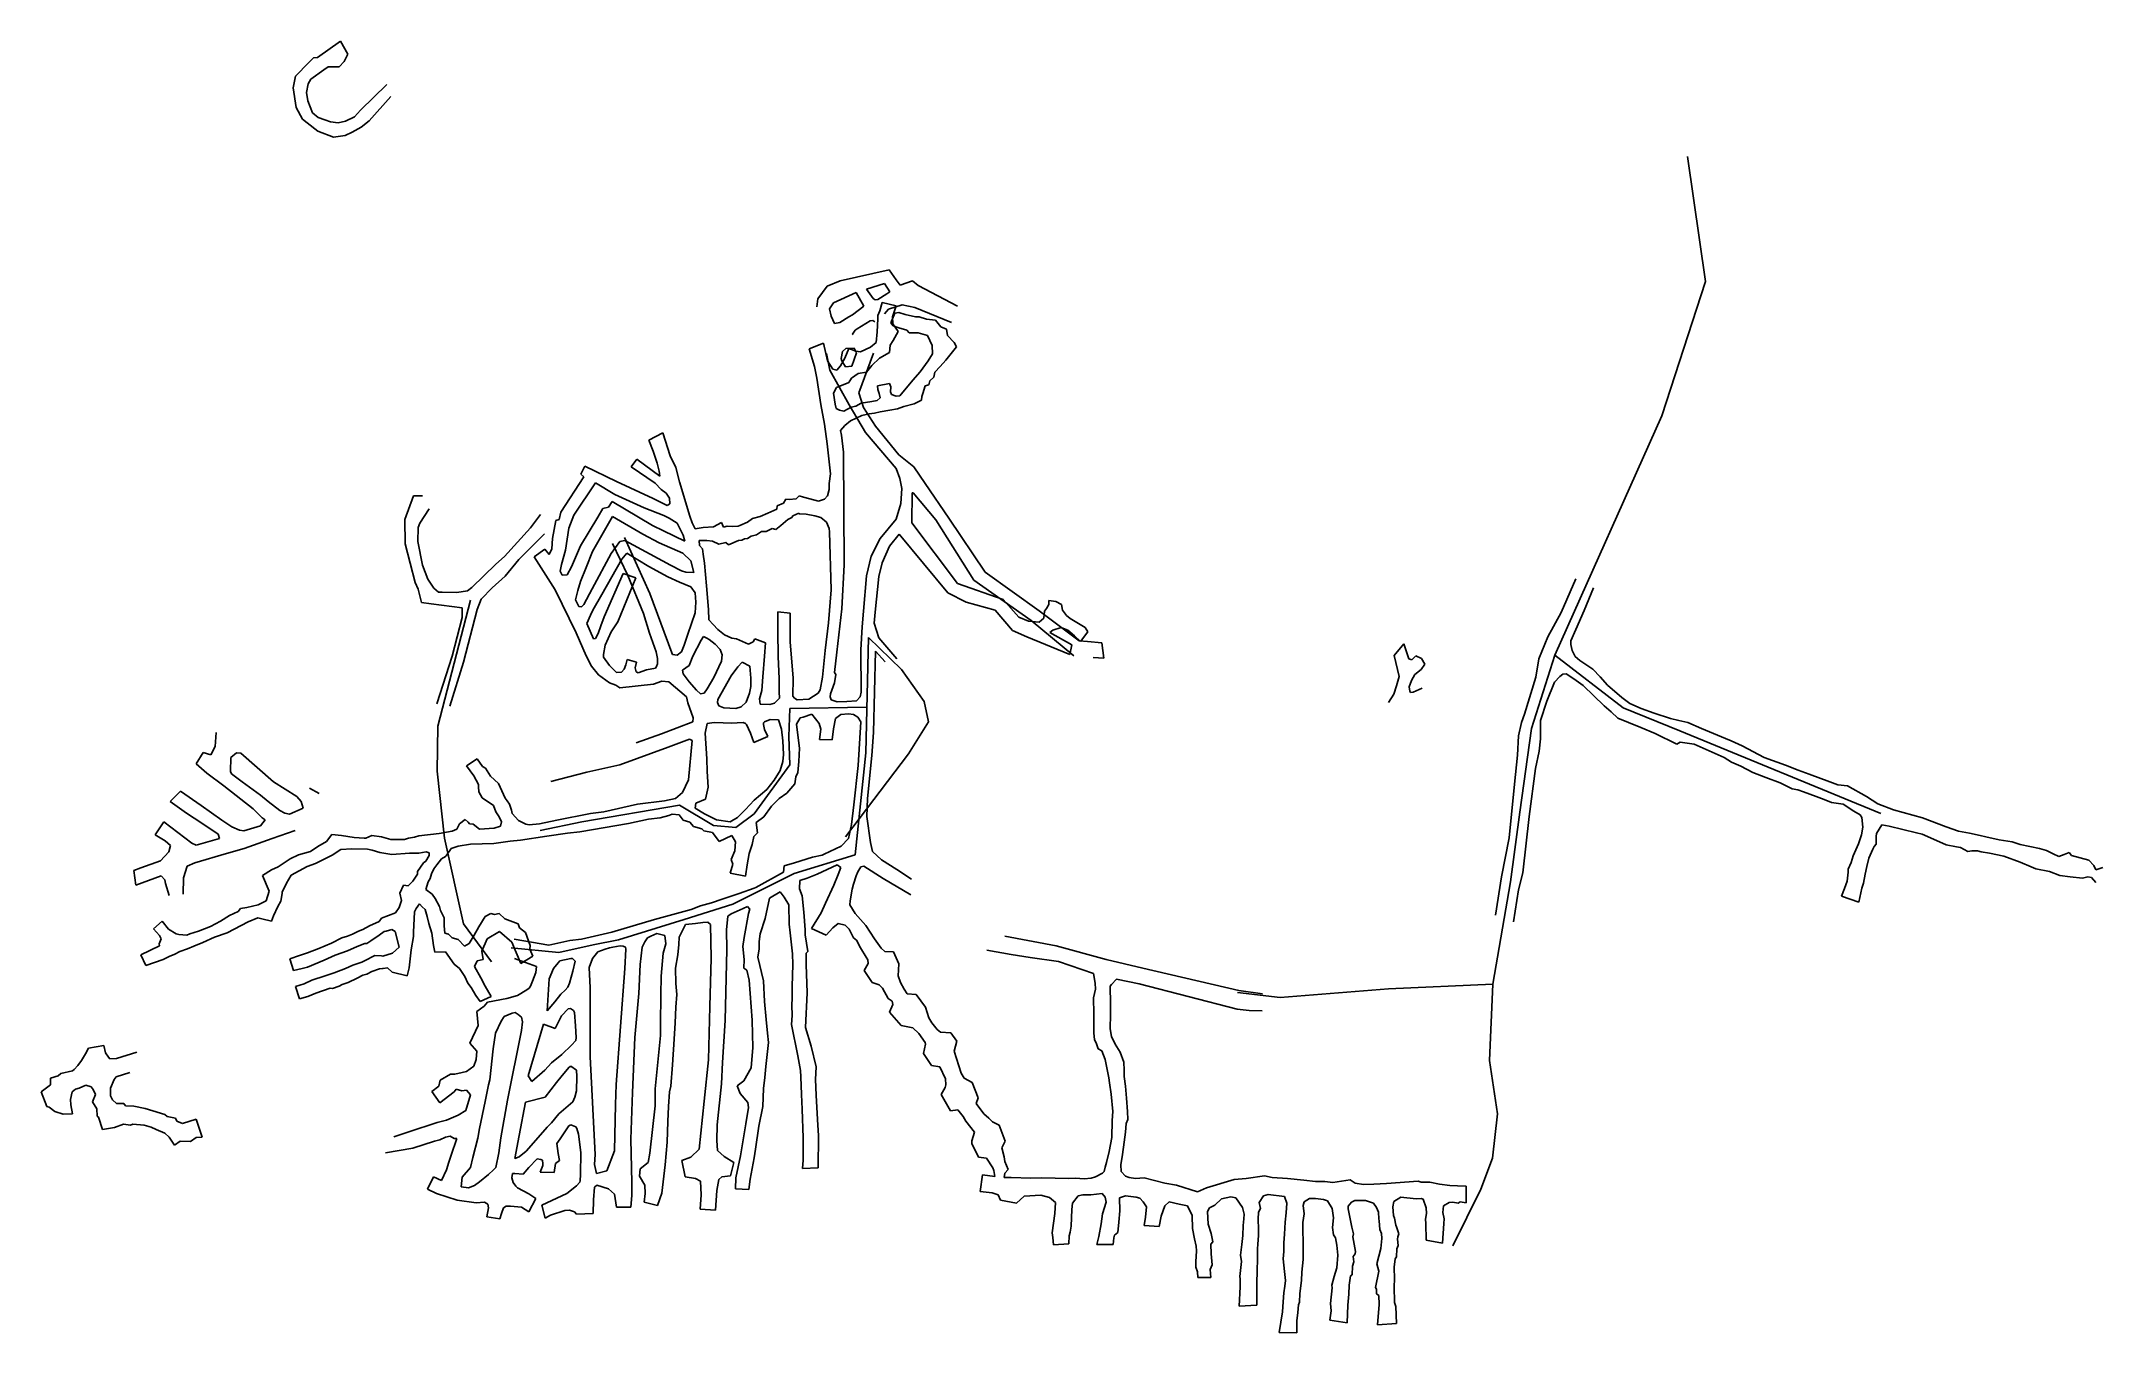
# Model space of a CAD drawing. Extents: x 539107 to 539703, y 4477622 to 4477995.
import ezdxf

# ---------------------------------------------------------------- set-up
doc = ezdxf.new("R2010")
doc.units = 0
doc.linetypes.add('DUZ', pattern=[500, 500])
doc.layers.add('KAT_1440', color=139, linetype='DUZ')
doc.layers.add('PERSONEL_1440', color=1, linetype='DUZ')

msp = doc.modelspace()

# ---------------------------------------------------------------- linework, layer by layer
at = {"layer": 'KAT_1440'}
for p, q in [((539193.43, 4477995.04, 1445.2), (539186.79, 4477990.35, 1445.55)), ((539195.58, 4477991.29, 1444.56), (539193.43, 4477995.04, 1445.2)), ((539183.55, 4477988.14, 1445.77), (539181.21, 4477985.71, 1446.22)), ((539185.64, 4477990.23, 1445.69), (539183.55, 4477988.14, 1445.77)), ((539186.79, 4477990.35, 1445.55), (539185.64, 4477990.23, 1445.69)), ((539188.62, 4477986.75, 1445.83), (539189.89, 4477987.67, 1446.92)), ((539189.89, 4477987.67, 1446.92), (539193.08, 4477987.61, 1444.96)), ((539193.08, 4477987.61, 1444.96), (539194.54, 4477989.18, 1444.87)), ((539194.54, 4477989.18, 1444.87), (539195.58, 4477991.29, 1444.56)), ((539180.47, 4477984.94, 1445.39), (539179.77, 4477981.53, 1446.45)), ((539179.77, 4477981.53, 1446.45), (539180.65, 4477975.89, 1446.93)), ((539181.21, 4477985.71, 1446.22), (539180.47, 4477984.94, 1445.39)), ((539183.66, 4477980.2, 1446.9), (539184.15, 4477982.71, 1446.39)), ((539184.15, 4477982.71, 1446.39), (539184.93, 4477984.05, 1446.05)), ((539184.93, 4477984.05, 1446.05), (539188.62, 4477986.75, 1445.83)), ((539206.83, 4477982.48, 1451.47), (539199.29, 4477975.1, 1449.87)), ((539180.65, 4477975.89, 1446.93), (539182.52, 4477972.47, 1447.66)), ((539184.07, 4477977.8, 1447.29), (539183.66, 4477980.2, 1446.9)), ((539185.35, 4477974.35, 1447.78), (539184.07, 4477977.8, 1447.29)), ((539201.7, 4477972.05, 1449.75), (539207.97, 4477979.04, 1451.21)), ((539182.52, 4477972.47, 1447.66), (539183.82, 4477971.41, 1447.84)), ((539183.82, 4477971.41, 1447.84), (539186.94, 4477969.08, 1448.18)), ((539187.05, 4477972.99, 1448.25), (539185.35, 4477974.35, 1447.78)), ((539188.94, 4477972.3, 1448.6), (539187.05, 4477972.99, 1448.25)), ((539190.55, 4477971.78, 1448.67), (539188.94, 4477972.3, 1448.6)), ((539192.78, 4477971.46, 1448.84), (539190.55, 4477971.78, 1448.67)), ((539194.9, 4477971.89, 1449.24), (539192.78, 4477971.46, 1448.84)), ((539197.47, 4477973.21, 1449.44), (539194.9, 4477971.89, 1449.24)), ((539196.82, 4477968.73, 1448.95), (539199.43, 4477970.19, 1449.28)), ((539199.29, 4477975.1, 1449.87), (539197.47, 4477973.21, 1449.44)), ((539199.43, 4477970.19, 1449.28), (539201.7, 4477972.05, 1449.75)), ((539186.94, 4477969.08, 1448.18), (539191.43, 4477967.3, 1448.31)), ((539191.43, 4477967.3, 1448.31), (539194.81, 4477967.79, 1448.56)), ((539194.81, 4477967.79, 1448.56), (539196.82, 4477968.73, 1448.95)), ((539337.77, 4477925.78, 1449.14), (539351.98, 4477928.93, 1449.85)), ((539351.98, 4477928.93, 1449.85), (539354, 4477926.07, 1449.51)), ((539331.33, 4477920.6, 1449.08), (539334.06, 4477924.26, 1449.04)), ((539334.06, 4477924.26, 1449.04), (539337.77, 4477925.78, 1449.14)), ((539342.41, 4477922.41, 1449.51), (539335.88, 4477919.45, 1448.99)), ((539342.41, 4477922.41, 1449.51), (539344.65, 4477918.42, 1449.85)), ((539350.58, 4477924.99, 1449.51), (539345.44, 4477923.36, 1449.51)), ((539345.44, 4477923.36, 1449.51), (539347.31, 4477920.71, 1449.53)), ((539348.65, 4477920.43, 1449.07), (539351.27, 4477922.03, 1449.04)), ((539352.19, 4477922.63, 1448.99), (539350.58, 4477924.99, 1449.51)), ((539351.27, 4477922.03, 1449.04), (539352.19, 4477922.63, 1448.99)), ((539354, 4477926.07, 1449.51), (539355.11, 4477924.55, 1449.03)), ((539355.11, 4477924.55, 1449.03), (539358.7, 4477925.78, 1448.65)), ((539360.37, 4477924.41, 1448.59), (539358.7, 4477925.78, 1448.65)), ((539360.37, 4477924.41, 1448.59), (539371.72, 4477918.49, 1450.41)), ((539331.03, 4477918.23, 1450.24), (539331.33, 4477920.6, 1449.08)), ((539335.88, 4477919.45, 1448.99), (539334.69, 4477917.71, 1450.17)), ((539334.69, 4477917.71, 1450.17), (539335.23, 4477915.59, 1449.82)), ((539340.3, 4477915.34, 1449.11), (539341.34, 4477915.98, 1449.13)), ((539344.65, 4477918.42, 1449.85), (539341.34, 4477915.98, 1449.13)), ((539347.31, 4477920.71, 1449.53), (539347.93, 4477920.31, 1449.53)), ((539347.93, 4477920.31, 1449.53), (539348.65, 4477920.43, 1449.07)), ((539349.27, 4477917.15, 1441.4), (539348.66, 4477915.77, 1441.32)), ((539349.98, 4477919.48, 1441.4), (539349.27, 4477917.15, 1441.4)), ((539353.94, 4477918.56, 1441.4), (539349.98, 4477919.48, 1441.4)), ((539350.65, 4477916.25, 1450.03), (539351.79, 4477917.62, 1448.69)), ((539355.69, 4477918.82, 1448.76), (539351.79, 4477917.62, 1448.69)), ((539352.43, 4477913.63, 1438.13), (539353.64, 4477916.41, 1438.13)), ((539352.97, 4477915.39, 1441.32), (539353.94, 4477918.56, 1441.4)), ((539353.64, 4477916.41, 1438.13), (539354.79, 4477916.62, 1438.13)), ((539354.79, 4477916.62, 1438.13), (539356.6, 4477916.03, 1438.13)), ((539359.37, 4477918.04, 1448.04), (539355.69, 4477918.82, 1448.76)), ((539356.6, 4477916.03, 1438.13), (539359.57, 4477915.34, 1438.13)), ((539369.94, 4477913.79, 1450.04), (539359.37, 4477918.04, 1448.04)), ((539335.23, 4477915.59, 1449.82), (539336.2, 4477913.47, 1449.58)), ((539336.2, 4477913.47, 1449.58), (539337.71, 4477913.74, 1449.85)), ((539337.71, 4477913.74, 1449.85), (539340.3, 4477915.34, 1449.11)), ((539342.15, 4477911.53, 1449.29), (539341.34, 4477910.33, 1449.98)), ((539341.34, 4477910.33, 1449.98), (539341.49, 4477910.14, 1449.99)), ((539342.69, 4477911.87, 1449.19), (539342.15, 4477911.53, 1449.29)), ((539346.46, 4477914.2, 1449.53), (539342.69, 4477911.87, 1449.19)), ((539347.21, 4477914.32, 1450.03), (539346.46, 4477914.2, 1449.53)), ((539347.83, 4477913.89, 1450.53), (539347.21, 4477914.32, 1450.03)), ((539348.19, 4477908, 1442.2), (539348.49, 4477911.01, 1441.7)), ((539348.49, 4477911.01, 1441.7), (539348.71, 4477914.81, 1441.45)), ((539348.71, 4477914.81, 1441.45), (539348.66, 4477915.77, 1441.32)), ((539353.13, 4477912.75, 1438.13), (539352.43, 4477913.63, 1438.13)), ((539353.04, 4477913.33, 1441.5), (539352.97, 4477915.39, 1441.32)), ((539354.6, 4477911.1, 1441.91), (539353.04, 4477913.33, 1441.5)), ((539353.07, 4477908.58, 1441.9), (539354.6, 4477911.1, 1441.91)), ((539354.77, 4477912.19, 1438.13), (539353.13, 4477912.75, 1438.13)), ((539357.02, 4477911.51, 1438.13), (539354.77, 4477912.19, 1438.13)), ((539357.75, 4477910.72, 1438.13), (539357.02, 4477911.51, 1438.13)), ((539360.29, 4477910.76, 1437.98), (539357.75, 4477910.72, 1438.13)), ((539359.57, 4477915.34, 1438.13), (539360.66, 4477915.42, 1438.13)), ((539363.04, 4477909.99, 1437.98), (539360.29, 4477910.76, 1437.98)), ((539360.66, 4477915.42, 1438.13), (539362.7, 4477914.74, 1438.13)), ((539362.7, 4477914.74, 1438.13), (539365.38, 4477914.43, 1437.98)), ((539364.41, 4477907.06, 1438), (539363.04, 4477909.99, 1437.98)), ((539365.38, 4477914.43, 1437.98), (539366.86, 4477912.52, 1437.84)), ((539366.86, 4477912.52, 1437.84), (539368.57, 4477911.81, 1437.85)), ((539368.85, 4477910.01, 1437.85), (539368.57, 4477911.81, 1437.85)), ((539370.73, 4477907.98, 1437.83), (539368.85, 4477910.01, 1437.85)), ((539333, 4477907.78, 1441.65), (539328.89, 4477906.16, 1441.65)), ((539328.89, 4477906.16, 1441.65), (539330.35, 4477901.03, 1441.65)), ((539334.1, 4477902.67, 1441.65), (539333, 4477907.78, 1441.65)), ((539334.85, 4477899.93, 1449.9), (539333.83, 4477904.77, 1450.09)), ((539338.47, 4477905.38, 1449.77), (539338.1, 4477903.38, 1449.76)), ((539339.4, 4477906.2, 1449.77), (539338.47, 4477905.38, 1449.77)), ((539339.12, 4477903.43, 1442.06), (539340.33, 4477906.22, 1441.96)), ((539341.87, 4477906.32, 1449.75), (539339.4, 4477906.2, 1449.77)), ((539340.33, 4477906.22, 1441.96), (539342.35, 4477905.5, 1441.97)), ((539341.15, 4477901.15, 1449.46), (539342.55, 4477905, 1449.9)), ((539342.55, 4477905, 1449.9), (539341.87, 4477906.32, 1449.75)), ((539343.66, 4477905.24, 1441.86), (539342.35, 4477905.5, 1441.97)), ((539347.48, 4477904.86, 1450.29), (539343.17, 4477893.45, 1448.54)), ((539346.53, 4477906.58, 1442.15), (539343.66, 4477905.24, 1441.86)), ((539348.19, 4477908, 1442.2), (539346.53, 4477906.58, 1442.15)), ((539349.18, 4477903.48, 1441.86), (539352.02, 4477905.1, 1442.15)), ((539352.02, 4477905.1, 1442.15), (539352.22, 4477907.24, 1442.2)), ((539352.22, 4477907.24, 1442.2), (539353.07, 4477908.58, 1441.9)), ((539364.43, 4477904.72, 1437.83), (539363.26, 4477902.63, 1438.21)), ((539364.41, 4477907.06, 1438), (539364.43, 4477904.72, 1437.83)), ((539368.3, 4477902.88, 1438.01), (539371.37, 4477906.67, 1437.83)), ((539371.37, 4477906.67, 1437.83), (539370.73, 4477907.98, 1437.83)), ((539330.35, 4477901.03, 1441.65), (539331.05, 4477897.61, 1441.6)), ((539335.71, 4477900.25, 1441.88), (539334.1, 4477902.67, 1441.65)), ((539340.36, 4477889.9, 1448.1), (539334.85, 4477899.93, 1449.9)), ((539336.84, 4477900.01, 1441.91), (539335.71, 4477900.25, 1441.88)), ((539337.9, 4477901.24, 1441.88), (539336.84, 4477900.01, 1441.91)), ((539339.12, 4477903.43, 1442.06), (539337.9, 4477901.24, 1441.88)), ((539338.1, 4477903.38, 1449.76), (539338.25, 4477902.65, 1449.76)), ((539338.25, 4477902.65, 1449.76), (539339.37, 4477900.95, 1449.46)), ((539339.37, 4477900.95, 1449.46), (539341.15, 4477901.15, 1449.46)), ((539342.96, 4477899.05, 1441.97), (539341.06, 4477897.63, 1441.97)), ((539345.39, 4477899.42, 1441.97), (539342.96, 4477899.05, 1441.97)), ((539346.91, 4477901.3, 1441.97), (539345.39, 4477899.42, 1441.97)), ((539346.91, 4477901.3, 1441.97), (539349.18, 4477903.48, 1441.86)), ((539358.83, 4477897.06, 1438.17), (539360.89, 4477899.52, 1437.97)), ((539360.89, 4477899.52, 1437.97), (539362.47, 4477901.62, 1437.79)), ((539362.47, 4477901.62, 1437.79), (539363.26, 4477902.63, 1438.21)), ((539365.11, 4477899.35, 1437.84), (539364.84, 4477897.92, 1437.81)), ((539366.7, 4477901.05, 1437.79), (539365.11, 4477899.35, 1437.84)), ((539366.7, 4477901.05, 1437.79), (539368.3, 4477902.88, 1438.01)), ((539331.05, 4477897.61, 1441.6), (539332.2, 4477890.03, 1441.66)), ((539335.92, 4477893.33, 1441.64), (539336.74, 4477894.95, 1441.69)), ((539336.34, 4477890.18, 1441.56), (539335.92, 4477893.33, 1441.64)), ((539336.74, 4477894.95, 1441.69), (539340.3, 4477896.38, 1442.39)), ((539341.06, 4477897.63, 1441.97), (539340.3, 4477896.38, 1442.39)), ((539343.17, 4477893.45, 1448.54), (539344.52, 4477889.2, 1447.62)), ((539352.1, 4477896.09, 1439.56), (539348.63, 4477895.44, 1439.85)), ((539348.63, 4477895.44, 1439.85), (539348.68, 4477894.36, 1439.69)), ((539348.68, 4477894.36, 1439.69), (539349.1, 4477893.21, 1439.39)), ((539349.1, 4477893.21, 1439.39), (539349.33, 4477891.93, 1439.22)), ((539352.41, 4477895.13, 1439.32), (539352.1, 4477896.09, 1439.56)), ((539352.34, 4477893.72, 1439.04), (539352.41, 4477895.13, 1439.32)), ((539352.6, 4477892.93, 1439.01), (539352.34, 4477893.72, 1439.04)), ((539353.96, 4477892.43, 1438.47), (539352.6, 4477892.93, 1439.01)), ((539355, 4477892.59, 1438.4), (539353.96, 4477892.43, 1438.47)), ((539355, 4477892.59, 1438.4), (539358.83, 4477897.06, 1438.17)), ((539361.36, 4477892.31, 1437.74), (539361.34, 4477891.27, 1437.71)), ((539361.69, 4477893.27, 1437.69), (539361.36, 4477892.31, 1437.74)), ((539362.4, 4477895.44, 1437.84), (539361.69, 4477893.27, 1437.69)), ((539362.4, 4477895.44, 1437.84), (539363.4, 4477895.76, 1438.15)), ((539363.7, 4477896.87, 1437.96), (539363.4, 4477895.76, 1438.15)), ((539364.84, 4477897.92, 1437.81), (539363.7, 4477896.87, 1437.96)), ((539332.2, 4477890.03, 1441.66), (539333.27, 4477884.4, 1441.79)), ((539336.66, 4477888.85, 1441.46), (539336.34, 4477890.18, 1441.56)), ((539337.58, 4477888.37, 1441.67), (539336.66, 4477888.85, 1441.46)), ((539338.84, 4477888.08, 1441.03), (539337.58, 4477888.37, 1441.67)), ((539341.02, 4477889.27, 1440.63), (539338.84, 4477888.08, 1441.03)), ((539345.11, 4477881.93, 1446.18), (539340.36, 4477889.9, 1448.1)), ((539344.11, 4477886.88, 1440.63), (539340.78, 4477885.28, 1441.04)), ((539341.02, 4477889.27, 1440.63), (539342.31, 4477889.59, 1440.63)), ((539342.31, 4477889.59, 1440.63), (539343.85, 4477890.46, 1440.19)), ((539343.85, 4477890.46, 1440.19), (539346.98, 4477890.87, 1439.51)), ((539346.22, 4477887.35, 1440.63), (539344.11, 4477886.88, 1440.63)), ((539344.52, 4477889.2, 1447.62), (539348.05, 4477883.74, 1445.96)), ((539347.76, 4477887.55, 1439.54), (539346.22, 4477887.35, 1440.63)), ((539348.52, 4477891.24, 1439.32), (539346.98, 4477890.87, 1439.51)), ((539349.33, 4477887.89, 1439.34), (539347.76, 4477887.55, 1439.54)), ((539349.33, 4477891.93, 1439.22), (539348.52, 4477891.24, 1439.32)), ((539349.33, 4477887.89, 1439.34), (539352.14, 4477888.41, 1438.86)), ((539352.14, 4477888.41, 1438.86), (539354.33, 4477888.82, 1438.65)), ((539356.21, 4477889.47, 1438.31), (539354.33, 4477888.82, 1438.65)), ((539359.16, 4477890.2, 1437.89), (539356.21, 4477889.47, 1438.31)), ((539361.34, 4477891.27, 1437.71), (539359.16, 4477890.2, 1437.89)), ((539282.51, 4477879.78, 1443.62), (539286.59, 4477881.84, 1443.79)), ((539286.59, 4477881.84, 1443.79), (539288.74, 4477875.25, 1443.74)), ((539333.27, 4477884.4, 1441.79), (539334.05, 4477878.7, 1441.94)), ((539337.89, 4477882.54, 1441.81), (539339.13, 4477883.97, 1441.28)), ((539338.18, 4477881.17, 1441.72), (539337.89, 4477882.54, 1441.81)), ((539338.76, 4477876.24, 1441.92), (539338.18, 4477881.17, 1441.72)), ((539339.13, 4477883.97, 1441.28), (539340.78, 4477885.28, 1441.04)), ((539353.99, 4477871.58, 1443.44), (539345.11, 4477881.93, 1446.18)), ((539348.05, 4477883.74, 1445.96), (539354.74, 4477875.54, 1446.83)), ((539279.1, 4477874.25, 1442.46), (539277.4, 4477872, 1442.46)), ((539279.1, 4477874.25, 1442.46), (539285.7, 4477869.33, 1442.43)), ((539283.74, 4477876.59, 1443.6), (539282.51, 4477879.78, 1443.62)), ((539284.91, 4477873.08, 1443.6), (539283.74, 4477876.59, 1443.6)), ((539290.3, 4477871.79, 1443.72), (539288.74, 4477875.25, 1443.74)), ((539334.05, 4477878.7, 1441.94), (539335, 4477870.02, 1442.27)), ((539338.98, 4477843.73, 1442.38), (539338.76, 4477876.24, 1441.92)), ((539354.74, 4477875.54, 1446.83), (539359.06, 4477872.04, 1443.44)), ((539263.78, 4477869.11, 1443.64), (539257.11, 4477858.88, 1443.6)), ((539264.01, 4477872.18, 1443.56), (539262.86, 4477869.95, 1443.64)), ((539262.86, 4477869.95, 1443.64), (539263.78, 4477869.11, 1443.64)), ((539273.16, 4477867.83, 1442.69), (539264.01, 4477872.18, 1443.56)), ((539277.4, 4477872, 1442.46), (539284.32, 4477867.31, 1441.98)), ((539285.52, 4477870.78, 1443.6), (539284.91, 4477873.08, 1443.6)), ((539285.7, 4477869.33, 1442.43), (539285.52, 4477870.78, 1443.6)), ((539291.4, 4477867.66, 1442), (539290.3, 4477871.79, 1443.72)), ((539334.58, 4477867.22, 1442.27), (539335, 4477870.02, 1442.27)), ((539353.99, 4477871.58, 1443.44), (539355.03, 4477868.61, 1442.36)), ((539355.03, 4477868.61, 1442.36), (539355.65, 4477865.81, 1442.36)), ((539362.4, 4477867.22, 1441.87), (539359.06, 4477872.04, 1443.44)), ((539212.02, 4477856.82, 1440.58), (539214.6, 4477863.64, 1439.89)), ((539214.6, 4477863.64, 1439.89), (539217.11, 4477863.67, 1440.01)), ((539267.13, 4477867.39, 1443.14), (539260.87, 4477858.1, 1443.59)), ((539272.67, 4477864.03, 1442.36), (539267.13, 4477867.39, 1443.14)), ((539281.23, 4477860.21, 1441.88), (539272.67, 4477864.03, 1442.36)), ((539283.78, 4477862.87, 1442.15), (539273.16, 4477867.83, 1442.69)), ((539287.84, 4477860.83, 1441.07), (539283.78, 4477862.87, 1442.15)), ((539284.32, 4477867.31, 1441.98), (539286.12, 4477865.51, 1442.12)), ((539286.12, 4477865.51, 1442.12), (539287.5, 4477864.39, 1442.04)), ((539287.5, 4477864.39, 1442.04), (539288.5, 4477863.01, 1441.25)), ((539288.5, 4477863.01, 1441.25), (539288.64, 4477861.34, 1441.27)), ((539291.4, 4477867.66, 1442), (539294.4, 4477857.79, 1442.2)), ((539321.48, 4477861.53, 1442.67), (539322.15, 4477862.64, 1442.69)), ((539322.15, 4477862.64, 1442.69), (539323.12, 4477862.61, 1442.71)), ((539323.12, 4477862.61, 1442.71), (539325.09, 4477862.82, 1442.71)), ((539325.09, 4477862.82, 1442.71), (539325.94, 4477863.67, 1442.68)), ((539325.94, 4477863.67, 1442.68), (539327.21, 4477863.27, 1442.66)), ((539327.21, 4477863.27, 1442.66), (539329.01, 4477862.82, 1442.78)), ((539329.01, 4477862.82, 1442.78), (539331.53, 4477862.1, 1442.69)), ((539331.53, 4477862.1, 1442.69), (539333.31, 4477862.65, 1442.44)), ((539333.31, 4477862.65, 1442.44), (539334.12, 4477863.64, 1442.48)), ((539334.12, 4477863.64, 1442.48), (539334.65, 4477865.47, 1442.32)), ((539334.65, 4477865.47, 1442.32), (539334.58, 4477867.22, 1442.27)), ((539355.65, 4477865.81, 1442.36), (539355.33, 4477861.43, 1442.26)), ((539358.5, 4477855.89, 1442.27), (539358.65, 4477864.5, 1442.2)), ((539358.65, 4477864.5, 1442.2), (539358.87, 4477864.51, 1442.34)), ((539358.87, 4477864.51, 1442.34), (539365.43, 4477856.67, 1439.84)), ((539369.17, 4477857.23, 1439.57), (539362.4, 4477867.22, 1441.87)), ((539212.13, 4477849.74, 1441.77), (539212.02, 4477856.82, 1440.58)), ((539219.12, 4477859.92, 1440.15), (539216.34, 4477855.72, 1440.9)), ((539251.2, 4477858.24, 1450.28), (539248.38, 4477854.38, 1449.83)), ((539255.64, 4477856.52, 1443.79), (539254.75, 4477851.35, 1443)), ((539256.68, 4477856.82, 1443.75), (539255.64, 4477856.52, 1443.79)), ((539257.11, 4477858.88, 1443.6), (539256.68, 4477856.82, 1443.75)), ((539260.87, 4477858.1, 1443.59), (539259.43, 4477854.34, 1443.71)), ((539262.82, 4477849.2, 1442.69), (539267.79, 4477857.45, 1443.45)), ((539272.04, 4477857.71, 1445.27), (539266.29, 4477847.53, 1442.77)), ((539267.79, 4477857.45, 1443.45), (539269.24, 4477859.95, 1445.3)), ((539269.24, 4477859.95, 1445.3), (539270.87, 4477860.4, 1445)), ((539270.87, 4477860.4, 1445), (539271.95, 4477861.99, 1442.35)), ((539271.95, 4477861.99, 1442.35), (539279.52, 4477857.51, 1442.47)), ((539280.8, 4477852.61, 1441.59), (539272.04, 4477857.71, 1445.27)), ((539279.52, 4477857.51, 1442.47), (539283.56, 4477855.11, 1442.18)), ((539286.82, 4477857.95, 1442.14), (539281.23, 4477860.21, 1441.88)), ((539288.41, 4477857.16, 1442.13), (539286.82, 4477857.95, 1442.14)), ((539288.64, 4477861.34, 1441.27), (539287.84, 4477860.83, 1441.07)), ((539290.69, 4477855.78, 1442.14), (539288.41, 4477857.16, 1442.13)), ((539294.4, 4477857.79, 1442.2), (539295.04, 4477855.85, 1442.03)), ((539311.01, 4477855.99, 1443.05), (539312.51, 4477857.09, 1443.01)), ((539312.51, 4477857.09, 1443.01), (539314.69, 4477857.65, 1443.1)), ((539314.69, 4477857.65, 1443.1), (539316.88, 4477858.65, 1442.83)), ((539316.88, 4477858.65, 1442.83), (539319.47, 4477859.78, 1442.74)), ((539319.47, 4477859.78, 1442.74), (539319.61, 4477860.8, 1442.71)), ((539319.61, 4477860.8, 1442.71), (539321.48, 4477861.53, 1442.67)), ((539322.64, 4477856.77, 1442.88), (539320.67, 4477855.06, 1443.05)), ((539323.86, 4477857.36, 1442.91), (539322.64, 4477856.77, 1442.88)), ((539324.18, 4477857.83, 1442.84), (539323.86, 4477857.36, 1442.91)), ((539325.86, 4477858.6, 1442.87), (539324.18, 4477857.83, 1442.84)), ((539325.86, 4477858.51, 1442.81), (539325.86, 4477858.6, 1442.87)), ((539326.02, 4477858.47, 1442.75), (539325.86, 4477858.51, 1442.81)), ((539327.97, 4477858.33, 1442.8), (539326.02, 4477858.47, 1442.75)), ((539330.5, 4477857.89, 1442.7), (539327.97, 4477858.33, 1442.8)), ((539332.26, 4477857.35, 1442.43), (539330.5, 4477857.89, 1442.7)), ((539333.87, 4477855.99, 1442.42), (539332.26, 4477857.35, 1442.43)), ((539353.95, 4477856.86, 1442.17), (539349.38, 4477851.36, 1442.71)), ((539355.33, 4477861.43, 1442.26), (539353.95, 4477856.86, 1442.17)), ((539365.43, 4477856.67, 1439.84), (539376.45, 4477839.26, 1434.72)), ((539379.72, 4477841.63, 1434.59), (539369.17, 4477857.23, 1439.57)), ((539215.94, 4477854.49, 1440.96), (539215.82, 4477850.49, 1441.81)), ((539215.82, 4477850.49, 1441.81), (539217.16, 4477843.63, 1443.33)), ((539216.34, 4477855.72, 1440.9), (539215.94, 4477854.49, 1440.96)), ((539248.38, 4477854.38, 1449.83), (539240.87, 4477846.08, 1448.09)), ((539252.36, 4477852.67, 1449.98), (539244.94, 4477845.22, 1448.42)), ((539254.75, 4477851.35, 1443), (539254.55, 4477848.37, 1443.57)), ((539259.43, 4477854.34, 1443.71), (539258.49, 4477847.98, 1443)), ((539271.63, 4477847.03, 1443.59), (539274.11, 4477850.45, 1444.86)), ((539274.11, 4477850.45, 1444.86), (539275.63, 4477850.74, 1444.86)), ((539282.81, 4477835.38, 1445.38), (539275.5, 4477851.56, 1449.11)), ((539275.63, 4477850.74, 1444.86), (539282.9, 4477846.83, 1441.96)), ((539285.49, 4477850.09, 1442.27), (539280.8, 4477852.61, 1441.59)), ((539283.56, 4477855.11, 1442.18), (539286.73, 4477853.49, 1442.28)), ((539286.73, 4477853.49, 1442.28), (539292.95, 4477850.52, 1442.24)), ((539292.45, 4477852.25, 1442.24), (539290.69, 4477855.78, 1442.14)), ((539292.95, 4477850.52, 1442.24), (539292.45, 4477852.25, 1442.24)), ((539295.04, 4477855.85, 1442.03), (539295.96, 4477854.12, 1442.03)), ((539295.96, 4477854.12, 1442.03), (539298.23, 4477854.47, 1442.41)), ((539299.27, 4477850.75, 1442.66), (539297.11, 4477850.73, 1442.36)), ((539297.11, 4477850.73, 1442.36), (539297.17, 4477849.25, 1442.2)), ((539298.23, 4477854.47, 1442.41), (539301.26, 4477854.67, 1442.76)), ((539300.92, 4477850.56, 1442.99), (539299.27, 4477850.75, 1442.66)), ((539302.71, 4477849.67, 1442.94), (539300.92, 4477850.56, 1442.99)), ((539301.26, 4477854.67, 1442.76), (539303.51, 4477855.91, 1442.86)), ((539303.51, 4477855.91, 1442.86), (539304.08, 4477854.57, 1442.86)), ((539304.08, 4477854.57, 1442.86), (539305.2, 4477854.91, 1442.8)), ((539305.2, 4477854.91, 1442.8), (539306.78, 4477854.76, 1442.83)), ((539308.43, 4477850.76, 1443.03), (539305.51, 4477849.48, 1442.94)), ((539306.78, 4477854.76, 1442.83), (539308.31, 4477854.9, 1442.92)), ((539308.31, 4477854.9, 1442.92), (539308.84, 4477855.05, 1442.92)), ((539309.39, 4477850.81, 1442.95), (539308.43, 4477850.76, 1443.03)), ((539308.84, 4477855.05, 1442.92), (539311.01, 4477855.99, 1443.05)), ((539310.2, 4477851.24, 1443.02), (539309.39, 4477850.81, 1442.95)), ((539311.03, 4477851.36, 1443.07), (539310.2, 4477851.24, 1443.02)), ((539312.1, 4477851.98, 1443.02), (539311.03, 4477851.36, 1443.07)), ((539313.67, 4477852.34, 1443.13), (539312.1, 4477851.98, 1443.02)), ((539315.05, 4477853.31, 1443.11), (539313.67, 4477852.34, 1443.13)), ((539316.42, 4477853.36, 1443.04), (539315.05, 4477853.31, 1443.11)), ((539318.12, 4477854.19, 1443.02), (539316.42, 4477853.36, 1443.04)), ((539319.24, 4477853.93, 1443.14), (539318.12, 4477854.19, 1443.02)), ((539320.67, 4477855.06, 1443.05), (539319.24, 4477853.93, 1443.14)), ((539334.6, 4477854.17, 1442.48), (539333.87, 4477855.99, 1442.42)), ((539334.72, 4477853.29, 1442.47), (539334.6, 4477854.17, 1442.48)), ((539335.21, 4477836.45, 1442.18), (539334.72, 4477853.29, 1442.47)), ((539349.38, 4477851.36, 1442.71), (539346.78, 4477846.17, 1441.9)), ((539352.01, 4477849.08, 1442.87), (539354.82, 4477852.56, 1442.52)), ((539354.82, 4477852.56, 1442.52), (539368.94, 4477835.62, 1442.31)), ((539371.69, 4477838.34, 1442.1), (539358.5, 4477855.89, 1442.27)), ((539215.05, 4477838.59, 1443.68), (539212.13, 4477849.74, 1441.77)), ((539240.87, 4477846.08, 1448.09), (539238.3, 4477843.91, 1447.55)), ((539244.94, 4477845.22, 1448.42), (539240.99, 4477840.44, 1447.45)), ((539252.48, 4477848.25, 1443.81), (539249.41, 4477845.98, 1443.93)), ((539249.41, 4477845.98, 1443.93), (539255.43, 4477836.49, 1442.89)), ((539253.76, 4477846.73, 1443.22), (539252.48, 4477848.25, 1443.81)), ((539254.55, 4477848.37, 1443.57), (539253.76, 4477846.73, 1443.22)), ((539258.49, 4477847.98, 1443), (539257.3, 4477843.81, 1443)), ((539260.22, 4477843.17, 1443), (539262.82, 4477849.2, 1442.69)), ((539266.29, 4477847.53, 1442.77), (539264.41, 4477842.91, 1442.95)), ((539266.12, 4477836.81, 1442.77), (539271.63, 4477847.03, 1443.59)), ((539268.96, 4477835.1, 1443.17), (539274.73, 4477845.36, 1443.59)), ((539272.06, 4477849.85, 1449.63), (539276.48, 4477840.61, 1446.87)), ((539274.73, 4477845.36, 1443.59), (539276.18, 4477847.12, 1444.47)), ((539276.18, 4477847.12, 1444.47), (539282.58, 4477843.19, 1441.92)), ((539282.9, 4477846.83, 1441.96), (539288.79, 4477843.6, 1441.99)), ((539292.39, 4477847.09, 1442.31), (539285.49, 4477850.09, 1442.27)), ((539294.67, 4477844.83, 1442.3), (539292.39, 4477847.09, 1442.31)), ((539295.51, 4477841.45, 1442.01), (539294.67, 4477844.83, 1442.3)), ((539297.17, 4477849.25, 1442.2), (539298.03, 4477848.32, 1442.15)), ((539298.03, 4477848.32, 1442.15), (539298.2, 4477846.77, 1442.08)), ((539298.2, 4477846.77, 1442.08), (539298.66, 4477844.23, 1442.14)), ((539304.75, 4477850.12, 1442.94), (539302.71, 4477849.67, 1442.94)), ((539305.51, 4477849.48, 1442.94), (539304.75, 4477850.12, 1442.94)), ((539346.78, 4477846.17, 1441.9), (539345.37, 4477840.54, 1441.49)), ((539349.91, 4477844.29, 1441.9), (539352.01, 4477849.08, 1442.87)), ((539215.89, 4477836.63, 1443.77), (539215.05, 4477838.59, 1443.68)), ((539217.16, 4477843.63, 1443.33), (539218.67, 4477839.59, 1444.06)), ((539218.67, 4477839.59, 1444.06), (539220.45, 4477836.96, 1444.52)), ((539238.3, 4477843.91, 1447.55), (539231.42, 4477837.11, 1445.97)), ((539240.99, 4477840.44, 1447.45), (539237.32, 4477837.09, 1446.73)), ((539257.3, 4477843.81, 1443), (539256.93, 4477841.85, 1442.86)), ((539256.93, 4477841.85, 1442.86), (539257.52, 4477840.69, 1442.86)), ((539257.52, 4477840.69, 1442.86), (539258.9, 4477840.82, 1443)), ((539258.9, 4477840.82, 1443), (539260.22, 4477843.17, 1443)), ((539262.77, 4477838.93, 1443), (539262.04, 4477836.29, 1443)), ((539264.41, 4477842.91, 1442.95), (539262.77, 4477838.93, 1443)), ((539275.14, 4477841.22, 1442.58), (539269.6, 4477828.72, 1442.39)), ((539273.59, 4477827.27, 1442.18), (539278.77, 4477839.98, 1442.53)), ((539278.77, 4477839.98, 1442.53), (539275.14, 4477841.22, 1442.58)), ((539276.48, 4477840.61, 1446.87), (539280.96, 4477829.67, 1444.43)), ((539282.58, 4477843.19, 1441.92), (539287.99, 4477840.24, 1441.94)), ((539287.99, 4477840.24, 1441.94), (539291.39, 4477838.73, 1443.68)), ((539288.79, 4477843.6, 1441.99), (539291.95, 4477842.02, 1442.14)), ((539291.39, 4477838.73, 1443.68), (539294.71, 4477837.38, 1442.1)), ((539291.95, 4477842.02, 1442.14), (539293.24, 4477841.61, 1442.14)), ((539293.24, 4477841.61, 1442.14), (539295.51, 4477841.45, 1442.01)), ((539299.24, 4477837.65, 1441.2), (539298.66, 4477844.23, 1442.14)), ((539338.3, 4477830.98, 1441.87), (539338.98, 4477843.73, 1442.38)), ((539345.37, 4477840.54, 1441.49), (539344.51, 4477830.33, 1440.7)), ((539347.92, 4477830.05, 1440.81), (539349.02, 4477840.35, 1441.49)), ((539349.02, 4477840.35, 1441.49), (539349.91, 4477844.29, 1441.9)), ((539376.45, 4477839.26, 1434.72), (539392.94, 4477827.63, 1430.83)), ((539395.29, 4477830.42, 1430.94), (539379.72, 4477841.63, 1434.59)), ((539546.1, 4477829.94, 1448.99), (539550.28, 4477839.66, 1450.61)), ((539216.82, 4477832.78, 1444.08), (539215.89, 4477836.63, 1443.77)), ((539219.69, 4477832.41, 1444.63), (539216.82, 4477832.78, 1444.08)), ((539220.45, 4477836.96, 1444.52), (539221.8, 4477835.82, 1444.86)), ((539222.83, 4477835.78, 1444.94), (539221.8, 4477835.82, 1444.86)), ((539227.08, 4477835.72, 1445.39), (539222.83, 4477835.78, 1444.94)), ((539230.15, 4477836.23, 1445.8), (539227.08, 4477835.72, 1445.39)), ((539231.42, 4477837.11, 1445.97), (539230.15, 4477836.23, 1445.8)), ((539234.1, 4477833.81, 1445.84), (539232.95, 4477830.77, 1445.22)), ((539237.32, 4477837.09, 1446.73), (539234.1, 4477833.81, 1445.84)), ((539255.43, 4477836.49, 1442.89), (539261.59, 4477824.09, 1442.7)), ((539262.04, 4477836.29, 1443), (539261.37, 4477833.63, 1442.7)), ((539261.37, 4477833.63, 1442.7), (539262.36, 4477831.7, 1442.62)), ((539263.72, 4477832.26, 1442.64), (539266.12, 4477836.81, 1442.77)), ((539266.35, 4477830.63, 1442.72), (539268.96, 4477835.1, 1443.17)), ((539289.22, 4477818.23, 1441.8), (539282.81, 4477835.38, 1445.38)), ((539294.71, 4477837.38, 1442.1), (539295.94, 4477835.63, 1442.07)), ((539296.1, 4477832.92, 1441.93), (539295.88, 4477829.86, 1441.79)), ((539295.94, 4477835.63, 1442.07), (539296.1, 4477832.92, 1441.93)), ((539299.81, 4477830.83, 1441.24), (539299.24, 4477837.65, 1441.2)), ((539335.21, 4477836.45, 1442.18), (539334.48, 4477826.95, 1441.75)), ((539368.94, 4477835.62, 1442.31), (539374.23, 4477832.92, 1442.27)), ((539384.88, 4477833.73, 1442.14), (539371.69, 4477838.34, 1442.1)), ((539374.23, 4477832.92, 1442.27), (539382.62, 4477830.58, 1442.06)), ((539389.46, 4477828.55, 1442.46), (539384.88, 4477833.73, 1442.14)), ((539398.11, 4477833.36, 1442.58), (539398.1, 4477832.27, 1444.36)), ((539400.15, 4477833.15, 1442.58), (539398.11, 4477833.36, 1442.58)), ((539401.7, 4477832.26, 1442.58), (539400.15, 4477833.15, 1442.58)), ((539555.41, 4477837.06, 1450.61), (539552.69, 4477830.55, 1449.37)), ((539219.69, 4477832.41, 1444.63), (539228.62, 4477831.28, 1445.49)), ((539228.57, 4477828.45, 1444.72), (539225.69, 4477817.27, 1442.69)), ((539228.62, 4477831.28, 1445.49), (539228.57, 4477828.45, 1444.72)), ((539232.95, 4477830.77, 1445.22), (539228.98, 4477815.53, 1442.56)), ((539262.36, 4477831.7, 1442.62), (539263.11, 4477831.54, 1442.62)), ((539263.11, 4477831.54, 1442.62), (539263.72, 4477832.26, 1442.64)), ((539264.6, 4477826.79, 1442.42), (539265.64, 4477829.19, 1442.67)), ((539266.55, 4477822.36, 1442.76), (539264.6, 4477826.79, 1442.42)), ((539265.64, 4477829.19, 1442.67), (539266.35, 4477830.63, 1442.72)), ((539269.6, 4477828.72, 1442.39), (539268.64, 4477826.04, 1443.14)), ((539271.7, 4477824.37, 1442.24), (539273.59, 4477827.27, 1442.18)), ((539280.96, 4477829.67, 1444.43), (539282.72, 4477823.99, 1443.23)), ((539295.88, 4477829.86, 1441.79), (539293.82, 4477823.68, 1441.76)), ((539299.91, 4477827.8, 1441.89), (539299.81, 4477830.83, 1441.24)), ((539301.15, 4477826.45, 1441.95), (539299.91, 4477827.8, 1441.89)), ((539323.39, 4477829.73, 1441.51), (539319.8, 4477830.12, 1441.51)), ((539319.8, 4477830.12, 1441.51), (539319.81, 4477824.57, 1441.51)), ((539323.41, 4477821.49, 1441.51), (539323.39, 4477829.73, 1441.51)), ((539334.48, 4477826.95, 1441.75), (539333.43, 4477818.95, 1440.48)), ((539336.88, 4477818.43, 1441.71), (539338.3, 4477830.98, 1441.87)), ((539344.51, 4477830.33, 1440.7), (539344.16, 4477825.75, 1440.54)), ((539347.62, 4477826.8, 1440.73), (539347.92, 4477830.05, 1440.81)), ((539349, 4477822.6, 1440.48), (539347.62, 4477826.8, 1440.73)), ((539382.62, 4477830.58, 1442.06), (539387.57, 4477824.72, 1442.79)), ((539392.23, 4477827.39, 1442.62), (539389.46, 4477828.55, 1442.46)), ((539395.26, 4477827.14, 1442.58), (539392.23, 4477827.39, 1442.62)), ((539392.94, 4477827.63, 1430.83), (539405.27, 4477817.37, 1429.1)), ((539396.63, 4477828.27, 1442.58), (539395.26, 4477827.14, 1442.58)), ((539406.86, 4477821.79, 1429.17), (539395.29, 4477830.42, 1430.94)), ((539396.87, 4477830.31, 1442.58), (539396.63, 4477828.27, 1442.58)), ((539397.42, 4477831.06, 1442.58), (539396.87, 4477830.31, 1442.58)), ((539398.1, 4477832.27, 1444.36), (539397.42, 4477831.06, 1442.58)), ((539402.03, 4477830.65, 1442.58), (539401.7, 4477832.26, 1442.58)), ((539403.19, 4477829.04, 1442.58), (539402.03, 4477830.65, 1442.58)), ((539404.25, 4477828.19, 1442.58), (539403.19, 4477829.04, 1442.58)), ((539408.62, 4477825.62, 1442.58), (539404.25, 4477828.19, 1442.58)), ((539542.27, 4477822.91, 1447.92), (539546.1, 4477829.94, 1448.99)), ((539552.69, 4477830.55, 1449.37), (539550.29, 4477825.01, 1448.47)), ((539261.59, 4477824.09, 1442.7), (539264.42, 4477817.42, 1442.16)), ((539267.16, 4477822.45, 1442.83), (539266.55, 4477822.36, 1442.76)), ((539267.87, 4477823.9, 1443.09), (539267.16, 4477822.45, 1442.83)), ((539268.64, 4477826.04, 1443.14), (539267.87, 4477823.9, 1443.09)), ((539269.96, 4477820.45, 1442.66), (539271.7, 4477824.37, 1442.24)), ((539282.72, 4477823.99, 1443.23), (539284.62, 4477818.56, 1442.1)), ((539293.82, 4477823.68, 1441.76), (539292.73, 4477820.53, 1442)), ((539295.2, 4477817.32, 1441.67), (539297.62, 4477821.92, 1441.6)), ((539298.37, 4477822.98, 1441.92), (539297.62, 4477821.92, 1441.6)), ((539299.27, 4477822.55, 1442.15), (539298.37, 4477822.98, 1441.92)), ((539299.98, 4477822.1, 1442), (539299.27, 4477822.55, 1442.15)), ((539301.73, 4477820.8, 1441.88), (539299.98, 4477822.1, 1442)), ((539302.46, 4477825, 1441.99), (539301.15, 4477826.45, 1441.95)), ((539303.1, 4477819.25, 1441.56), (539301.73, 4477820.8, 1441.88)), ((539302.46, 4477825, 1441.99), (539304.42, 4477823.49, 1441.79)), ((539304.42, 4477823.49, 1441.79), (539306.49, 4477822.51, 1441.5)), ((539306.49, 4477822.51, 1441.5), (539307.84, 4477822.31, 1441.45)), ((539311.32, 4477820.79, 1441.35), (539307.84, 4477822.31, 1441.45)), ((539312.63, 4477821.41, 1441.28), (539311.32, 4477820.79, 1441.35)), ((539313.15, 4477822.29, 1441.19), (539312.63, 4477821.41, 1441.28)), ((539316.25, 4477821.18, 1441.11), (539313.15, 4477822.29, 1441.19)), ((539315.99, 4477817.33, 1441.06), (539316.25, 4477821.18, 1441.11)), ((539319.81, 4477824.57, 1441.51), (539319.93, 4477817.12, 1441.56)), ((539324.27, 4477810.92, 1441.39), (539323.41, 4477821.49, 1441.51)), ((539344.16, 4477825.75, 1440.54), (539343.76, 4477819.18, 1440.54)), ((539354.21, 4477816.54, 1440.04), (539349, 4477822.6, 1440.48)), ((539387.57, 4477824.72, 1442.79), (539391.75, 4477822.9, 1442.9)), ((539391.75, 4477822.9, 1442.9), (539404.11, 4477817.84, 1443.65)), ((539398.41, 4477824.19, 1442.58), (539399.21, 4477824.85, 1442.58)), ((539404.69, 4477820.6, 1443.88), (539398.41, 4477824.19, 1442.58)), ((539399.21, 4477824.85, 1442.58), (539401.65, 4477825.55, 1442.58)), ((539401.65, 4477825.55, 1442.58), (539403.59, 4477824.79, 1442.58)), ((539403.59, 4477824.79, 1442.58), (539405.47, 4477823.23, 1442.58)), ((539404.11, 4477817.84, 1443.65), (539404.69, 4477820.6, 1443.88)), ((539405.47, 4477823.23, 1442.58), (539407.19, 4477821.58, 1442.58)), ((539409.3, 4477821.57, 1428.92), (539406.86, 4477821.79, 1429.17)), ((539407.19, 4477821.58, 1442.58), (539409.38, 4477824.37, 1442.58)), ((539409.38, 4477824.37, 1442.58), (539408.62, 4477825.62, 1442.58)), ((539413.37, 4477821.19, 1428.7), (539409.3, 4477821.57, 1428.92)), ((539413.97, 4477816.76, 1428.64), (539413.37, 4477821.19, 1428.7)), ((539497.84, 4477817.47, 1545.67), (539500.6, 4477820.89, 1545.67)), ((539500.6, 4477820.89, 1545.67), (539502.06, 4477816.58, 1545.79)), ((539539.61, 4477816.55, 1447.21), (539542.27, 4477822.91, 1447.92)), ((539550.29, 4477825.01, 1448.47), (539548.86, 4477821.75, 1447.92)), ((539548.86, 4477821.75, 1447.92), (539548.88, 4477820.65, 1447.84)), ((539548.88, 4477820.65, 1447.84), (539549.24, 4477818.96, 1447.46)), ((539225.69, 4477817.27, 1442.69), (539221.25, 4477803.58, 1440.41)), ((539228.98, 4477815.53, 1442.56), (539225.01, 4477802.9, 1440.61)), ((539264.42, 4477817.42, 1442.16), (539265.97, 4477814.45, 1442.1)), ((539269.4, 4477817.84, 1442.31), (539269.96, 4477820.45, 1442.66)), ((539269.46, 4477817.03, 1442.2), (539269.4, 4477817.84, 1442.31)), ((539271.15, 4477814.61, 1442.11), (539269.46, 4477817.03, 1442.2)), ((539275.86, 4477814.83, 1441.72), (539275.41, 4477813.53, 1441.45)), ((539276.24, 4477816.3, 1441.79), (539275.86, 4477814.83, 1441.72)), ((539279.01, 4477815.53, 1441.96), (539276.24, 4477816.3, 1441.79)), ((539278.61, 4477813.95, 1442.11), (539279.01, 4477815.53, 1441.96)), ((539284.62, 4477818.56, 1442.1), (539285.08, 4477816.68, 1441.76)), ((539285.01, 4477815.1, 1441.64), (539284.78, 4477814.31, 1441.56)), ((539285.08, 4477816.68, 1441.76), (539285.01, 4477815.1, 1441.64)), ((539289.22, 4477818.23, 1441.8), (539289.39, 4477817.84, 1441.72)), ((539289.39, 4477817.84, 1441.72), (539290.69, 4477817.59, 1441.51)), ((539291.95, 4477818.61, 1441.59), (539290.69, 4477817.59, 1441.51)), ((539292.73, 4477820.53, 1442), (539291.95, 4477818.61, 1441.59)), ((539292.3, 4477813.3, 1441.25), (539294.16, 4477814.64, 1441.43)), ((539294.16, 4477814.64, 1441.43), (539295.2, 4477817.32, 1441.67)), ((539301.33, 4477811.1, 1441.11), (539303.52, 4477815.82, 1441.1)), ((539303.7, 4477817.69, 1441.36), (539303.1, 4477819.25, 1441.56)), ((539303.52, 4477815.82, 1441.1), (539303.7, 4477817.69, 1441.36)), ((539308.22, 4477814.27, 1441.06), (539309.47, 4477815.55, 1441.16)), ((539309.47, 4477815.55, 1441.16), (539311.74, 4477814.4, 1440.98)), ((539315.48, 4477811.32, 1440.89), (539315.99, 4477817.33, 1441.06)), ((539319.93, 4477817.12, 1441.56), (539320.22, 4477810.85, 1441.28)), ((539333.43, 4477818.95, 1440.48), (539332.66, 4477811.24, 1440.99)), ((539336.15, 4477812.56, 1441.07), (539336.88, 4477818.43, 1441.71)), ((539343.76, 4477819.18, 1440.54), (539343.89, 4477806.91, 1441.12)), ((539347.41, 4477795.29, 1440.98), (539347.97, 4477818.78, 1440.55)), ((539347.97, 4477818.78, 1440.55), (539350.79, 4477815.63, 1440.28)), ((539410.93, 4477816.92, 1429.29), (539413.97, 4477816.76, 1428.64)), ((539497.84, 4477817.47, 1545.67), (539499.26, 4477811.4, 1545.77)), ((539502.91, 4477816.29, 1545.52), (539502.06, 4477816.58, 1545.79)), ((539504.07, 4477817.39, 1545.5), (539502.91, 4477816.29, 1545.52)), ((539505.72, 4477816.61, 1545.44), (539504.07, 4477817.39, 1545.5)), ((539505.68, 4477813.42, 1545.57), (539506.73, 4477815, 1545.44)), ((539506.73, 4477815, 1545.44), (539505.72, 4477816.61, 1545.44)), ((539538.81, 4477811.26, 1446.63), (539539.61, 4477816.55, 1447.21)), ((539549.24, 4477818.96, 1447.46), (539550.13, 4477817.23, 1449.39)), ((539550.13, 4477817.23, 1449.39), (539551.44, 4477816.04, 1447.57)), ((539551.44, 4477816.04, 1447.57), (539555.21, 4477813.6, 1447.69)), ((539265.97, 4477814.45, 1442.1), (539267.96, 4477811.94, 1442.05)), ((539267.96, 4477811.94, 1442.05), (539271.13, 4477809.57, 1442.02)), ((539271.13, 4477809.57, 1442.02), (539272.97, 4477808.96, 1441.92)), ((539273.18, 4477812.59, 1442.04), (539271.15, 4477814.61, 1442.11)), ((539272.97, 4477808.96, 1441.92), (539274.14, 4477808.2, 1441.4)), ((539274.64, 4477812.65, 1441.92), (539273.18, 4477812.59, 1442.04)), ((539274.14, 4477808.2, 1441.4), (539283.91, 4477809.22, 1441.43)), ((539275.41, 4477813.53, 1441.45), (539274.64, 4477812.65, 1441.92)), ((539278.85, 4477812.81, 1441.67), (539278.61, 4477813.95, 1442.11)), ((539279.47, 4477812.54, 1441.67), (539278.85, 4477812.81, 1441.67)), ((539281.82, 4477813.34, 1441.33), (539279.47, 4477812.54, 1441.67)), ((539284.42, 4477813.8, 1441.52), (539281.82, 4477813.34, 1441.33)), ((539283.91, 4477809.22, 1441.43), (539286.27, 4477810.11, 1441.27)), ((539284.78, 4477814.31, 1441.56), (539284.42, 4477813.8, 1441.52)), ((539286.27, 4477810.11, 1441.27), (539288.29, 4477809.91, 1441.25)), ((539293.43, 4477805.51, 1441.1), (539288.29, 4477809.91, 1441.25)), ((539292.46, 4477812.18, 1441.18), (539292.3, 4477813.3, 1441.25)), ((539294.23, 4477809.92, 1441.1), (539292.46, 4477812.18, 1441.18)), ((539296.29, 4477807.51, 1441.11), (539294.23, 4477809.92, 1441.1)), ((539299.42, 4477807.86, 1441.11), (539301.33, 4477811.1, 1441.11)), ((539306.31, 4477811.6, 1441.13), (539302.5, 4477804.83, 1441.12)), ((539306.31, 4477811.6, 1441.13), (539308.22, 4477814.27, 1441.06)), ((539311.74, 4477814.4, 1440.98), (539311.96, 4477810.95, 1441.06)), ((539311.96, 4477810.95, 1441.06), (539312.04, 4477808.56, 1440.89)), ((539315.15, 4477807.41, 1440.78), (539315.48, 4477811.32, 1440.89)), ((539320.22, 4477810.85, 1441.28), (539320.23, 4477806.98, 1441.09)), ((539324.09, 4477805.72, 1441.12), (539324.27, 4477810.92, 1441.39)), ((539332.66, 4477811.24, 1440.99), (539332.01, 4477807.55, 1440.81)), ((539335.01, 4477806.41, 1440.93), (539336.13, 4477809.59, 1440.91)), ((539336.13, 4477809.59, 1440.91), (539336.6, 4477812.03, 1441.16)), ((539336.6, 4477812.03, 1441.16), (539336.15, 4477812.56, 1441.07)), ((539498.53, 4477808.78, 1545.91), (539497.71, 4477806.37, 1546.38)), ((539499.26, 4477811.4, 1545.77), (539498.53, 4477808.78, 1545.91)), ((539502.17, 4477808.47, 1545.88), (539502.89, 4477810.25, 1545.77)), ((539502.89, 4477810.25, 1545.77), (539503.83, 4477812.04, 1545.75)), ((539503.83, 4477812.04, 1545.75), (539505.68, 4477813.42, 1545.57)), ((539535.49, 4477800.53, 1445.49), (539538.81, 4477811.26, 1446.63)), ((539544.11, 4477809.83, 1446.66), (539541.9, 4477804.26, 1446)), ((539545.73, 4477811.4, 1446.85), (539544.11, 4477809.83, 1446.66)), ((539546.57, 4477812.12, 1447.48), (539545.73, 4477811.4, 1446.85)), ((539547.53, 4477812.25, 1448.88), (539546.57, 4477812.12, 1447.48)), ((539549.75, 4477810.8, 1447.62), (539547.53, 4477812.25, 1448.88)), ((539552.48, 4477808.79, 1447.73), (539549.75, 4477810.8, 1447.62)), ((539558.5, 4477802.92, 1447.86), (539552.48, 4477808.79, 1447.73)), ((539555.21, 4477813.6, 1447.69), (539557.36, 4477811.35, 1447.76)), ((539557.36, 4477811.35, 1447.76), (539559.5, 4477808.89, 1447.91)), ((539559.5, 4477808.89, 1447.91), (539563.56, 4477805.35, 1447.92)), ((539293.82, 4477803.84, 1441.1), (539293.43, 4477805.51, 1441.1)), ((539295.36, 4477799.52, 1441.17), (539293.82, 4477803.84, 1441.1)), ((539297.46, 4477806.38, 1441.11), (539296.29, 4477807.51, 1441.11)), ((539297.46, 4477806.38, 1441.11), (539298.5, 4477806.58, 1441.12)), ((539298.5, 4477806.58, 1441.12), (539299.42, 4477807.86, 1441.11)), ((539302.5, 4477804.83, 1441.12), (539302.39, 4477803.89, 1441.12)), ((539302.39, 4477803.89, 1441.12), (539302.76, 4477802.92, 1441.12)), ((539302.76, 4477802.92, 1441.12), (539304.23, 4477802.34, 1441.12)), ((539309.22, 4477802.68, 1441.03), (539310.64, 4477804.03, 1441.03)), ((539311.6, 4477806.65, 1441.09), (539310.64, 4477804.03, 1441.03)), ((539312.04, 4477808.56, 1440.89), (539311.6, 4477806.65, 1441.09)), ((539314.47, 4477805.02, 1440.96), (539315.15, 4477807.41, 1440.78)), ((539314.71, 4477803.45, 1440.94), (539314.47, 4477805.02, 1440.96)), ((539317.47, 4477803.34, 1440.7), (539314.71, 4477803.45, 1440.94)), ((539318.86, 4477803.73, 1440.75), (539317.47, 4477803.34, 1440.7)), ((539319.55, 4477804.39, 1440.88), (539318.86, 4477803.73, 1440.75)), ((539320.25, 4477805.21, 1440.99), (539319.55, 4477804.39, 1440.88)), ((539320.23, 4477806.98, 1441.09), (539320.25, 4477805.21, 1440.99)), ((539324.59, 4477805.21, 1441.13), (539324.09, 4477805.72, 1441.12)), ((539325.39, 4477804.69, 1440.82), (539324.59, 4477805.21, 1441.13)), ((539328.73, 4477804.93, 1440.79), (539325.39, 4477804.69, 1440.82)), ((539331.45, 4477806.64, 1440.82), (539328.73, 4477804.93, 1440.79)), ((539332.01, 4477807.55, 1440.81), (539331.45, 4477806.64, 1440.82)), ((539334.93, 4477805.54, 1440.85), (539335.01, 4477806.41, 1440.93)), ((539335.24, 4477804.65, 1440.98), (539334.93, 4477805.54, 1440.85)), ((539336.98, 4477804.15, 1441.17), (539335.24, 4477804.65, 1440.98)), ((539339.75, 4477804.19, 1441), (539336.98, 4477804.15, 1441.17)), ((539342.57, 4477804.39, 1441.16), (539339.75, 4477804.19, 1441)), ((539343.61, 4477805.53, 1441.12), (539342.57, 4477804.39, 1441.16)), ((539343.89, 4477806.91, 1441.12), (539343.61, 4477805.53, 1441.12)), ((539496.17, 4477803.96, 1546.78), (539497.71, 4477806.37, 1546.38)), ((539502.37, 4477807.22, 1545.91), (539502.17, 4477808.47, 1545.88)), ((539502.53, 4477806.82, 1546.02), (539502.37, 4477807.22, 1545.91)), ((539503.31, 4477806.86, 1545.98), (539502.53, 4477806.82, 1546.02)), ((539505.95, 4477808.03, 1545.72), (539503.31, 4477806.86, 1545.98)), ((539541.9, 4477804.26, 1446), (539540.14, 4477798.68, 1445.4)), ((539560.55, 4477801.22, 1447.96), (539558.5, 4477802.92, 1447.86)), ((539563.56, 4477805.35, 1447.92), (539565.95, 4477803.64, 1447.44)), ((539565.95, 4477803.64, 1447.44), (539569.17, 4477802.2, 1446.74)), ((539286.2, 4477794.87, 1441.3), (539295.28, 4477798.37, 1441.21)), ((539295.28, 4477798.37, 1441.21), (539295.36, 4477799.52, 1441.17)), ((539299.37, 4477797.87, 1440.91), (539298.77, 4477795.04, 1441.39)), ((539301.42, 4477798.14, 1440.99), (539299.37, 4477797.87, 1440.91)), ((539303.99, 4477798.04, 1440.99), (539301.42, 4477798.14, 1440.99)), ((539306.31, 4477797.96, 1440.99), (539303.99, 4477798.04, 1440.99)), ((539304.23, 4477802.34, 1441.12), (539307.67, 4477802.22, 1441.12)), ((539309.82, 4477798.16, 1440.99), (539306.31, 4477797.96, 1440.99)), ((539307.67, 4477802.22, 1441.12), (539309.22, 4477802.68, 1441.03)), ((539310.49, 4477797.85, 1440.99), (539309.82, 4477798.16, 1440.99)), ((539310.71, 4477797.59, 1440.99), (539310.49, 4477797.85, 1440.99)), ((539311.91, 4477795.03, 1440.96), (539310.71, 4477797.59, 1440.99)), ((539315.66, 4477798.09, 1440.99), (539315.65, 4477797.52, 1440.97)), ((539315.65, 4477797.52, 1440.97), (539315.91, 4477796.11, 1440.95)), ((539315.94, 4477798.37, 1440.99), (539315.66, 4477798.09, 1440.99)), ((539317.54, 4477799.05, 1440.99), (539315.94, 4477798.37, 1440.99)), ((539317.54, 4477799.05, 1440.99), (539320.01, 4477798.88, 1440.85)), ((539320.89, 4477796.17, 1441.21), (539320.01, 4477798.88, 1440.85)), ((539326.29, 4477799.5, 1440.95), (539325.15, 4477797.7, 1441.12)), ((539325.15, 4477797.7, 1441.12), (539325.72, 4477793.7, 1441.12)), ((539327.11, 4477799.72, 1440.95), (539326.29, 4477799.5, 1440.95)), ((539329.6, 4477800.55, 1440.82), (539327.11, 4477799.72, 1440.95)), ((539329.6, 4477800.55, 1440.82), (539331.72, 4477797.84, 1440.74)), ((539331.72, 4477797.84, 1440.74), (539332.26, 4477796.23, 1441.18)), ((539335.87, 4477796.28, 1441.28), (539336.49, 4477799.3, 1441.02)), ((539336.49, 4477799.3, 1441.02), (539338.01, 4477800.47, 1440.89)), ((539338.01, 4477800.47, 1440.89), (539340.19, 4477800.65, 1441)), ((539340.19, 4477800.65, 1441), (539341.62, 4477800.42, 1441.07)), ((539341.62, 4477800.42, 1441.07), (539342.92, 4477799.64, 1440.9)), ((539342.92, 4477799.64, 1440.9), (539343.73, 4477798.33, 1440.9)), ((539342.98, 4477785.75, 1440.67), (539343.73, 4477798.33, 1440.9)), ((539533.71, 4477794.28, 1445), (539534.65, 4477798.12, 1445.31)), ((539534.65, 4477798.12, 1445.31), (539535.49, 4477800.53, 1445.49)), ((539540.14, 4477798.68, 1445.4), (539540.14, 4477793.39, 1445)), ((539562.47, 4477799.35, 1447.6), (539560.55, 4477801.22, 1447.96)), ((539565.5, 4477798.12, 1446.9), (539562.47, 4477799.35, 1447.6)), ((539565.5, 4477798.12, 1446.9), (539569.05, 4477796.69, 1446.27)), ((539572.91, 4477800.8, 1445.97), (539569.17, 4477802.2, 1446.74)), ((539577.65, 4477799.32, 1445.38), (539572.91, 4477800.8, 1445.97)), ((539580.12, 4477798.75, 1445.12), (539577.65, 4477799.32, 1445.38)), ((539582.71, 4477798.14, 1444.89), (539580.12, 4477798.75, 1445.12)), ((539586.61, 4477796.42, 1444.18), (539582.71, 4477798.14, 1444.89)), ((539157.26, 4477791.16, 1440.27), (539155.97, 4477788.77, 1440.11)), ((539157.59, 4477795.24, 1440.03), (539157.26, 4477791.16, 1440.27)), ((539288.16, 4477791.02, 1441.3), (539274.12, 4477785.87, 1441.02)), ((539278.83, 4477792.23, 1441.32), (539286.2, 4477794.87, 1441.3)), ((539294.32, 4477793.37, 1441.28), (539288.16, 4477791.02, 1441.3)), ((539294, 4477781.58, 1442.52), (539295.05, 4477792.94, 1441.55)), ((539295.05, 4477792.94, 1441.55), (539294.32, 4477793.37, 1441.28)), ((539298.77, 4477795.04, 1441.39), (539299.29, 4477787.68, 1442)), ((539312.82, 4477792.36, 1440.91), (539311.91, 4477795.03, 1440.96)), ((539316.91, 4477794.1, 1440.91), (539312.82, 4477792.36, 1440.91)), ((539315.91, 4477796.11, 1440.95), (539316.91, 4477794.1, 1440.91)), ((539321.22, 4477792.83, 1441.4), (539320.89, 4477796.17, 1441.21)), ((539321.42, 4477788.9, 1441.49), (539321.22, 4477792.83, 1441.4)), ((539325.72, 4477793.7, 1441.12), (539326.02, 4477790.72, 1441.58)), ((539332.26, 4477796.23, 1441.18), (539331.79, 4477793.18, 1441.21)), ((539331.79, 4477793.18, 1441.21), (539335.52, 4477793.13, 1441.18)), ((539335.52, 4477793.13, 1441.18), (539335.87, 4477796.28, 1441.28)), ((539346.95, 4477788.57, 1440.81), (539347.41, 4477795.29, 1440.98)), ((539533.44, 4477788.69, 1444.46), (539533.71, 4477794.28, 1445)), ((539540.14, 4477793.39, 1445), (539539.68, 4477789.81, 1444.67)), ((539569.05, 4477796.69, 1446.27), (539573.28, 4477794.98, 1445.63)), ((539573.28, 4477794.98, 1445.63), (539579.46, 4477791.9, 1444.97)), ((539579.46, 4477791.9, 1444.97), (539580.43, 4477792.42, 1444.85)), ((539580.43, 4477792.42, 1444.85), (539584.49, 4477791.89, 1444.29)), ((539584.49, 4477791.89, 1444.29), (539593.12, 4477788.05, 1443.1)), ((539593.53, 4477793.55, 1443.28), (539586.61, 4477796.42, 1444.18)), ((539595.16, 4477792.82, 1443.15), (539593.53, 4477793.55, 1443.28)), ((539595.16, 4477792.82, 1443.15), (539598.32, 4477791.44, 1442.76)), ((539598.32, 4477791.44, 1442.76), (539604.68, 4477788, 1442)), ((539153.82, 4477789.44, 1440.47), (539151.82, 4477786.18, 1440.47)), ((539151.82, 4477786.18, 1440.47), (539154.82, 4477783.48, 1440.47)), ((539155.97, 4477788.77, 1440.11), (539153.82, 4477789.44, 1440.47)), ((539161.83, 4477788, 1440.52), (539161.7, 4477783.97, 1440.43)), ((539163.47, 4477789.4, 1440.48), (539161.83, 4477788, 1440.52)), ((539164.72, 4477789.25, 1440.14), (539163.47, 4477789.4, 1440.48)), ((539174.11, 4477780.98, 1440.45), (539164.72, 4477789.25, 1440.14)), ((539229.82, 4477785.59, 1444.44), (539232.9, 4477787.67, 1444.4)), ((539231.94, 4477782.69, 1445.17), (539229.82, 4477785.59, 1444.44)), ((539232.9, 4477787.67, 1444.4), (539234.51, 4477785.46, 1444.75)), ((539234.51, 4477785.46, 1444.75), (539235.34, 4477784.93, 1445.2)), ((539236.83, 4477782.64, 1444.9), (539235.34, 4477784.93, 1445.2)), ((539274.12, 4477785.87, 1441.02), (539264.64, 4477783.77, 1440.55)), ((539299.29, 4477787.68, 1442), (539299.4, 4477783.94, 1442.37)), ((539321.22, 4477786.85, 1443.51), (539320.52, 4477784.31, 1441.49)), ((539321.42, 4477788.9, 1441.49), (539321.22, 4477786.85, 1443.51)), ((539325.87, 4477786.87, 1441.49), (539325.55, 4477783.71, 1441.49)), ((539326.02, 4477790.72, 1441.58), (539325.87, 4477786.87, 1441.49)), ((539341.77, 4477774.39, 1440.52), (539342.98, 4477785.75, 1440.67)), ((539345.74, 4477776.19, 1440.51), (539346.95, 4477788.57, 1440.81)), ((539532.56, 4477780.3, 1443.63), (539533.44, 4477788.69, 1444.46)), ((539539.68, 4477789.81, 1444.67), (539538.67, 4477784.84, 1444.08)), ((539595.29, 4477786.68, 1442.68), (539593.12, 4477788.05, 1443.1)), ((539597.99, 4477785.51, 1442.54), (539595.29, 4477786.68, 1442.68)), ((539601.45, 4477783.71, 1441.95), (539597.99, 4477785.51, 1442.54)), ((539604.68, 4477788, 1442), (539610.88, 4477785.84, 1441.07)), ((539610.88, 4477785.84, 1441.07), (539614.59, 4477784.39, 1440.45)), ((539154.82, 4477783.48, 1440.47), (539159.73, 4477779.83, 1440.58)), ((539168.26, 4477773.17, 1440.3), (539159.73, 4477779.83, 1440.58)), ((539161.7, 4477783.97, 1440.43), (539161.94, 4477783.26, 1440.24)), ((539161.94, 4477783.26, 1440.24), (539165.02, 4477780.95, 1440.29)), ((539165.02, 4477780.95, 1440.29), (539170.33, 4477777.14, 1440.26)), ((539180.81, 4477776.77, 1440.17), (539174.11, 4477780.98, 1440.45)), ((539187.32, 4477777.64, 1439.9), (539184.48, 4477779.15, 1440.06)), ((539231.94, 4477782.69, 1445.17), (539233.32, 4477780.25, 1444.98)), ((539233.32, 4477780.25, 1444.98), (539233.34, 4477779.54, 1444.9)), ((539233.34, 4477779.54, 1444.9), (539233.46, 4477778.08, 1444.9)), ((539239.07, 4477780.5, 1444.9), (539236.83, 4477782.64, 1444.9)), ((539241.01, 4477776.3, 1445.05), (539239.07, 4477780.5, 1444.9)), ((539254.26, 4477781.07, 1440.07), (539264.64, 4477783.77, 1440.55)), ((539292.26, 4477777.89, 1442.78), (539294, 4477781.58, 1442.52)), ((539299.7, 4477779.46, 1442.55), (539298.89, 4477776.02, 1442.66)), ((539299.4, 4477783.94, 1442.37), (539299.7, 4477779.46, 1442.55)), ((539318.74, 4477781.46, 1441.49), (539316.63, 4477778.76, 1441.49)), ((539320.52, 4477784.31, 1441.49), (539318.74, 4477781.46, 1441.49)), ((539322.43, 4477777.71, 1441.49), (539324.75, 4477780.46, 1441.49)), ((539325.02, 4477782.41, 1441.49), (539324.75, 4477780.46, 1441.49)), ((539325.55, 4477783.71, 1441.49), (539325.02, 4477782.41, 1441.49)), ((539531.06, 4477764.81, 1442.14), (539532.56, 4477780.3, 1443.63)), ((539538.67, 4477784.84, 1444.08), (539536.88, 4477770.97, 1442.71)), ((539605.17, 4477782.27, 1441.63), (539601.45, 4477783.71, 1441.95)), ((539609.33, 4477780.69, 1441.06), (539605.17, 4477782.27, 1441.63)), ((539612.83, 4477778.98, 1440.39), (539609.33, 4477780.69, 1441.06)), ((539614.4, 4477778.64, 1440.46), (539612.83, 4477778.98, 1440.39)), ((539614.59, 4477784.39, 1440.45), (539617.77, 4477783.23, 1440.17)), ((539623.66, 4477781.02, 1440.05), (539617.77, 4477783.23, 1440.17)), ((539626, 4477780.14, 1439.7), (539623.66, 4477781.02, 1440.05)), ((539628.79, 4477779.86, 1439.3), (539626, 4477780.14, 1439.7)), ((539628.79, 4477779.86, 1439.3), (539634.32, 4477776.78, 1437.46)), ((539147.25, 4477778.32, 1440.17), (539144.26, 4477775.33, 1440.17)), ((539144.26, 4477775.33, 1440.17), (539148.95, 4477771.93, 1440.16)), ((539153.21, 4477774.11, 1440.17), (539147.25, 4477778.32, 1440.17)), ((539159.22, 4477769.95, 1440.34), (539153.21, 4477774.11, 1440.17)), ((539168.26, 4477773.17, 1440.3), (539170.82, 4477770.56, 1440.23)), ((539170.33, 4477777.14, 1440.26), (539172.59, 4477775.28, 1440.24)), ((539172.59, 4477775.28, 1440.24), (539175.93, 4477772.73, 1440.06)), ((539178.75, 4477771.69, 1440.03), (539182.69, 4477773.42, 1439.97)), ((539182.15, 4477775.3, 1439.94), (539180.81, 4477776.77, 1440.17)), ((539182.69, 4477773.42, 1439.97), (539182.15, 4477775.3, 1439.94)), ((539233.46, 4477778.08, 1444.9), (539234.38, 4477776.36, 1445.03)), ((539234.38, 4477776.36, 1445.03), (539237.69, 4477774.2, 1445.05)), ((539237.69, 4477774.2, 1445.05), (539238.35, 4477772.35, 1445.05)), ((539241.62, 4477775.51, 1445.05), (539241.01, 4477776.3, 1445.05)), ((539242.32, 4477774.55, 1445.15), (539241.62, 4477775.51, 1445.05)), ((539242.84, 4477772.85, 1444.94), (539242.32, 4477774.55, 1445.15)), ((539269.5, 4477772.3, 1444.37), (539279.28, 4477774.58, 1444.06)), ((539279.28, 4477774.58, 1444.06), (539287.1, 4477775.51, 1443.38)), ((539287.1, 4477775.51, 1443.38), (539290.22, 4477776.22, 1443.09)), ((539290.22, 4477776.22, 1443.09), (539292.26, 4477777.89, 1442.78)), ((539295.92, 4477773.34, 1442.99), (539296.14, 4477774.85, 1442.96)), ((539298.61, 4477771.76, 1442.96), (539295.92, 4477773.34, 1442.99)), ((539296.14, 4477774.85, 1442.96), (539298.89, 4477776.02, 1442.66)), ((539308.11, 4477770.7, 1442.52), (539310.48, 4477772.98, 1442.23)), ((539310.48, 4477772.98, 1442.23), (539312.94, 4477775.67, 1441.49)), ((539316.63, 4477778.76, 1441.49), (539312.94, 4477775.67, 1441.49)), ((539315.78, 4477770.86, 1442.25), (539318, 4477773.95, 1441.49)), ((539318, 4477773.95, 1441.49), (539320.18, 4477776.21, 1441.49)), ((539320.18, 4477776.21, 1441.49), (539322.43, 4477777.71, 1441.49)), ((539341.08, 4477768.64, 1440.68), (539341.77, 4477774.39, 1440.52)), ((539345.49, 4477771.02, 1440.58), (539345.74, 4477776.19, 1440.51)), ((539616.06, 4477778.06, 1440.29), (539614.4, 4477778.64, 1440.46)), ((539616.06, 4477778.06, 1440.29), (539619.79, 4477776.74, 1440.16)), ((539619.79, 4477776.74, 1440.16), (539622.06, 4477775.86, 1440.05)), ((539622.06, 4477775.86, 1440.05), (539624.21, 4477775.06, 1439.7)), ((539624.21, 4477775.06, 1439.7), (539627.52, 4477774.51, 1439.3)), ((539627.52, 4477774.51, 1439.3), (539630.66, 4477772.54, 1437.65)), ((539634.32, 4477776.78, 1437.46), (539637.56, 4477774.65, 1436.73)), ((539642.12, 4477772.89, 1435.88), (539637.56, 4477774.65, 1436.73)), ((539142.44, 4477769.48, 1442.25), (539139.97, 4477765.7, 1442.25)), ((539142.44, 4477769.48, 1442.25), (539150.5, 4477763.23, 1442)), ((539148.95, 4477771.93, 1440.16), (539153.4, 4477769.06, 1440.37)), ((539153.4, 4477769.06, 1440.37), (539158.15, 4477765.83, 1440.53)), ((539162.06, 4477767.94, 1440.19), (539159.22, 4477769.95, 1440.34)), ((539164.32, 4477767, 1440.38), (539162.06, 4477767.94, 1440.19)), ((539165.5, 4477766.81, 1440.22), (539164.32, 4477767, 1440.38)), ((539170.36, 4477768.23, 1440.14), (539165.5, 4477766.81, 1440.22)), ((539171.68, 4477770.05, 1440.09), (539170.36, 4477768.23, 1440.14)), ((539170.82, 4477770.56, 1440.23), (539171.68, 4477770.05, 1440.09)), ((539175.93, 4477772.73, 1440.06), (539177.43, 4477771.94, 1440.08)), ((539177.43, 4477771.94, 1440.08), (539178.75, 4477771.69, 1440.03)), ((539227.09, 4477767.28, 1446.16), (539225.69, 4477766.74, 1445.1)), ((539227.83, 4477768.87, 1444.5), (539227.09, 4477767.28, 1446.16)), ((539229.48, 4477770.1, 1444.5), (539227.83, 4477768.87, 1444.5)), ((539230.33, 4477769.32, 1444.5), (539229.48, 4477770.1, 1444.5)), ((539230.77, 4477768.83, 1444.5), (539230.33, 4477769.32, 1444.5)), ((539231.83, 4477768.72, 1444.5), (539230.77, 4477768.83, 1444.5)), ((539233.6, 4477767.27, 1444.5), (539231.83, 4477768.72, 1444.5)), ((539237.83, 4477767.63, 1444.49), (539233.6, 4477767.27, 1444.5)), ((539239.7, 4477768.16, 1444.49), (539237.83, 4477767.63, 1444.49)), ((539238.35, 4477772.35, 1445.05), (539239.28, 4477770.88, 1444.73)), ((539239.28, 4477770.88, 1444.73), (539239.93, 4477769.47, 1444.62)), ((539239.93, 4477769.47, 1444.62), (539239.7, 4477768.16, 1444.49)), ((539243.08, 4477771.8, 1444.55), (539242.84, 4477772.85, 1444.94)), ((539244.84, 4477769.84, 1444.38), (539243.08, 4477771.8, 1444.55)), ((539244.84, 4477769.84, 1444.38), (539246.97, 4477768.74, 1444.36)), ((539246.97, 4477768.74, 1444.36), (539248, 4477768.6, 1444.34)), ((539248, 4477768.6, 1444.34), (539250.95, 4477768.84, 1444.3)), ((539250.95, 4477768.84, 1444.3), (539255.97, 4477769.87, 1444.31)), ((539255.97, 4477769.87, 1444.31), (539265.73, 4477771.83, 1444.32)), ((539276.64, 4477768.95, 1444.22), (539262.59, 4477766.54, 1444.33)), ((539265.73, 4477771.83, 1444.32), (539269.5, 4477772.3, 1444.37)), ((539282.45, 4477770.16, 1443.84), (539276.64, 4477768.95, 1444.22)), ((539285.83, 4477770.61, 1443.56), (539282.45, 4477770.16, 1443.84)), ((539288.27, 4477771.27, 1443.39), (539285.83, 4477770.61, 1443.56)), ((539289.3, 4477771.66, 1443.38), (539288.27, 4477771.27, 1443.39)), ((539291.29, 4477771.41, 1443.19), (539289.3, 4477771.66, 1443.38)), ((539292.44, 4477769.93, 1443.13), (539291.29, 4477771.41, 1443.19)), ((539294.37, 4477769.34, 1442.99), (539292.44, 4477769.93, 1443.13)), ((539295.48, 4477768.05, 1443.16), (539294.37, 4477769.34, 1442.99)), ((539297.83, 4477767.42, 1443.16), (539295.48, 4477768.05, 1443.16)), ((539298.46, 4477766.8, 1443.16), (539297.83, 4477767.42, 1443.16)), ((539302.1, 4477770.01, 1442.9), (539298.61, 4477771.76, 1442.96)), ((539306.05, 4477769.46, 1444.04), (539302.1, 4477770.01, 1442.9)), ((539306.05, 4477769.46, 1444.04), (539308.11, 4477770.7, 1442.52)), ((539315.78, 4477770.86, 1442.25), (539313.55, 4477769.23, 1442.26)), ((539313.55, 4477769.23, 1442.26), (539313.92, 4477766.28, 1442.26)), ((539340.18, 4477764.59, 1440.86), (539341.08, 4477768.64, 1440.68)), ((539346.53, 4477763.45, 1440.86), (539345.49, 4477771.02, 1440.58)), ((539536.88, 4477770.97, 1442.71), (539535.05, 4477754.69, 1441.26)), ((539630.66, 4477772.54, 1437.65), (539632.48, 4477771.44, 1437.19)), ((539632.48, 4477771.44, 1437.19), (539632.92, 4477770.69, 1436.98)), ((539633.23, 4477767.89, 1436.75), (539632.84, 4477765.65, 1436.95)), ((539632.92, 4477770.69, 1436.98), (539633.23, 4477767.89, 1436.75)), ((539637.17, 4477766.06, 1436.69), (539638.72, 4477768.6, 1436.17)), ((539638.72, 4477768.6, 1436.17), (539640.8, 4477768.18, 1435.52)), ((539640.8, 4477768.18, 1435.52), (539648.68, 4477766.23, 1434.51)), ((539642.12, 4477772.89, 1435.88), (539650.44, 4477770.58, 1434.54)), ((539657.25, 4477767.94, 1433.61), (539650.44, 4477770.58, 1434.54)), ((539660.9, 4477766.73, 1433.21), (539657.25, 4477767.94, 1433.61)), ((539139.97, 4477765.7, 1442.25), (539142.83, 4477763.9, 1442.25)), ((539142.83, 4477763.9, 1442.25), (539144.39, 4477762.61, 1442.25)), ((539144.39, 4477762.61, 1442.25), (539143.88, 4477760.79, 1442.28)), ((539151.75, 4477762.73, 1440.9), (539150.5, 4477763.23, 1442)), ((539158.49, 4477764.61, 1440.43), (539151.75, 4477762.73, 1440.9)), ((539158.15, 4477765.83, 1440.53), (539158.49, 4477764.61, 1440.43)), ((539165.64, 4477761.71, 1440.44), (539160.58, 4477760.32, 1440.61)), ((539173.71, 4477764.62, 1440.14), (539165.64, 4477761.71, 1440.44)), ((539180.41, 4477766.97, 1440.17), (539173.71, 4477764.62, 1440.14)), ((539186.93, 4477762.28, 1444.45), (539184.84, 4477760.87, 1444.41)), ((539189.44, 4477763.73, 1444.33), (539186.93, 4477762.28, 1444.45)), ((539190.99, 4477765.76, 1444.14), (539189.44, 4477763.73, 1444.33)), ((539193.76, 4477765.46, 1444.18), (539190.99, 4477765.76, 1444.14)), ((539191.03, 4477759.83, 1444.31), (539193.53, 4477761.39, 1444.13)), ((539193.53, 4477761.39, 1444.13), (539196.74, 4477761.59, 1444.5)), ((539197.39, 4477764.9, 1444.5), (539193.76, 4477765.46, 1444.18)), ((539196.74, 4477761.59, 1444.5), (539201.28, 4477761.52, 1444.6)), ((539200.31, 4477764.68, 1444.6), (539197.39, 4477764.9, 1444.5)), ((539200.82, 4477764.72, 1444.5), (539200.31, 4477764.68, 1444.6)), ((539202.5, 4477765.44, 1444.6), (539200.82, 4477764.72, 1444.5)), ((539201.28, 4477761.52, 1444.6), (539202.59, 4477761.28, 1444.6)), ((539205.29, 4477765.06, 1444.77), (539202.5, 4477765.44, 1444.6)), ((539202.59, 4477761.28, 1444.6), (539204.79, 4477760.57, 1444.77)), ((539205.29, 4477765.06, 1444.77), (539208.01, 4477764.31, 1444.9)), ((539211.95, 4477764.3, 1444.9), (539208.01, 4477764.31, 1444.9)), ((539213.11, 4477764.71, 1444.9), (539211.95, 4477764.3, 1444.9)), ((539214.83, 4477765, 1445.05), (539213.11, 4477764.71, 1444.9)), ((539216.05, 4477765.42, 1445.15), (539214.83, 4477765, 1445.05)), ((539221.94, 4477766.09, 1445.18), (539216.05, 4477765.42, 1445.15)), ((539221.94, 4477766.09, 1445.18), (539225.69, 4477766.74, 1445.1)), ((539225.41, 4477761.76, 1445.2), (539223.98, 4477759.64, 1445.2)), ((539227.45, 4477762.41, 1445.2), (539225.41, 4477761.76, 1445.2)), ((539231.06, 4477762.95, 1444.71), (539227.45, 4477762.41, 1445.2)), ((539237.78, 4477763.19, 1444.49), (539231.06, 4477762.95, 1444.71)), ((539242.51, 4477763.82, 1444.43), (539237.78, 4477763.19, 1444.49)), ((539245.48, 4477764.14, 1444.38), (539242.51, 4477763.82, 1444.43)), ((539253.09, 4477765.26, 1444.3), (539245.48, 4477764.14, 1444.38)), ((539259.08, 4477766.16, 1444.31), (539253.09, 4477765.26, 1444.3)), ((539262.59, 4477766.54, 1444.33), (539259.08, 4477766.16, 1444.31)), ((539300.88, 4477766.32, 1443.16), (539298.46, 4477766.8, 1443.16)), ((539302.89, 4477763.75, 1443.16), (539300.88, 4477766.32, 1443.16)), ((539302.89, 4477763.75, 1443.16), (539306.55, 4477765.47, 1442.6)), ((539307.41, 4477761.06, 1443.37), (539306.28, 4477758.55, 1443.79)), ((539306.55, 4477765.47, 1442.6), (539307.58, 4477763.61, 1442.64)), ((539307.41, 4477761.06, 1443.37), (539307.58, 4477763.61, 1442.64)), ((539312.37, 4477762.87, 1443.38), (539311.51, 4477760.25, 1443.37)), ((539312.91, 4477765.19, 1442.68), (539312.37, 4477762.87, 1443.38)), ((539312.91, 4477765.19, 1442.68), (539313.92, 4477766.28, 1442.26)), ((539333.21, 4477760.11, 1441.79), (539338.11, 4477762.41, 1441.22)), ((539338.11, 4477762.41, 1441.22), (539340.18, 4477764.59, 1440.86)), ((539347.16, 4477760.9, 1441.02), (539346.53, 4477763.45, 1440.86)), ((539528.82, 4477753.56, 1441.13), (539531.06, 4477764.81, 1442.14)), ((539631.97, 4477763.08, 1436.95), (539630.48, 4477759.57, 1437.36)), ((539632.84, 4477765.65, 1436.95), (539631.97, 4477763.08, 1436.95)), ((539634.95, 4477758.89, 1437.38), (539636.07, 4477761.55, 1436.94)), ((539636.07, 4477761.55, 1436.94), (539636.5, 4477762.32, 1436.85)), ((539637.08, 4477762.98, 1436.85), (539636.5, 4477762.32, 1436.85)), ((539637.08, 4477762.98, 1436.85), (539637.1, 4477765.16, 1436.58)), ((539637.1, 4477765.16, 1436.58), (539637.17, 4477766.06, 1436.69)), ((539648.68, 4477766.23, 1434.51), (539650.36, 4477765.82, 1434.32)), ((539650.36, 4477765.82, 1434.32), (539653.62, 4477764.45, 1433.98)), ((539653.62, 4477764.45, 1433.98), (539657.27, 4477762.77, 1433.45)), ((539657.27, 4477762.77, 1433.45), (539660.26, 4477762.25, 1433.04)), ((539660.26, 4477762.25, 1433.04), (539661.39, 4477762.04, 1432.95)), ((539660.9, 4477766.73, 1433.21), (539664.06, 4477766.2, 1432.69)), ((539661.39, 4477762.04, 1432.95), (539663.6, 4477760.89, 1432.8)), ((539664.71, 4477761.07, 1432.69), (539663.6, 4477760.89, 1432.8)), ((539664.06, 4477766.2, 1432.69), (539667.11, 4477765.46, 1432.69)), ((539666.35, 4477761.05, 1432.69), (539664.71, 4477761.07, 1432.69)), ((539666.35, 4477761.05, 1432.69), (539667.36, 4477760.76, 1432.55)), ((539668.75, 4477765.14, 1432.57), (539667.11, 4477765.46, 1432.69)), ((539668.75, 4477765.14, 1432.57), (539672.57, 4477764.22, 1432.51)), ((539672.57, 4477764.22, 1432.51), (539676.41, 4477763.66, 1432.46)), ((539676.41, 4477763.66, 1432.46), (539678.63, 4477762.85, 1432.33)), ((539678.63, 4477762.85, 1432.33), (539684.26, 4477761.68, 1431.24)), ((539684.26, 4477761.68, 1431.24), (539686.3, 4477761.11, 1430.89)), ((539686.3, 4477761.11, 1430.89), (539688.25, 4477760.15, 1430.84)), ((539135.76, 4477756.11, 1443.21), (539133.73, 4477755.38, 1443.69)), ((539133.73, 4477755.38, 1443.69), (539134.39, 4477751.14, 1443.1)), ((539141.44, 4477758.19, 1442.38), (539135.76, 4477756.11, 1443.21)), ((539143.88, 4477760.79, 1442.28), (539141.44, 4477758.19, 1442.38)), ((539149.21, 4477756.58, 1441.02), (539148.11, 4477753.29, 1440.77)), ((539151.39, 4477757.62, 1440.88), (539149.21, 4477756.58, 1441.02)), ((539160.58, 4477760.32, 1440.61), (539151.39, 4477757.62, 1440.88)), ((539173.56, 4477755.53, 1444.42), (539170.91, 4477753.94, 1444.39)), ((539175.47, 4477756.39, 1444.48), (539173.56, 4477755.53, 1444.42)), ((539178.97, 4477758.78, 1444.5), (539175.47, 4477756.39, 1444.48)), ((539181.38, 4477759.87, 1444.5), (539178.97, 4477758.78, 1444.5)), ((539179.22, 4477754.05, 1444.44), (539183.81, 4477756.51, 1444.5)), ((539184.84, 4477760.87, 1444.41), (539181.38, 4477759.87, 1444.5)), ((539183.81, 4477756.51, 1444.5), (539186.26, 4477757.4, 1444.45)), ((539186.26, 4477757.4, 1444.45), (539188.78, 4477758.66, 1444.31)), ((539188.78, 4477758.66, 1444.31), (539191.03, 4477759.83, 1444.31)), ((539208.25, 4477759.96, 1444.9), (539204.79, 4477760.57, 1444.77)), ((539208.25, 4477759.96, 1444.9), (539213.36, 4477760.41, 1444.9)), ((539213.36, 4477760.41, 1444.9), (539216.1, 4477760.4, 1445.15)), ((539217.45, 4477757.58, 1445.3), (539215.67, 4477755.11, 1445.32)), ((539215.67, 4477755.11, 1445.32), (539215.75, 4477754.28, 1445.32)), ((539218.17, 4477760.79, 1445.2), (539216.1, 4477760.4, 1445.15)), ((539217.45, 4477757.58, 1445.3), (539218.15, 4477758.06, 1445.28)), ((539218.15, 4477758.06, 1445.28), (539219.04, 4477759.71, 1445.28)), ((539219.12, 4477760.51, 1445.2), (539218.17, 4477760.79, 1445.2)), ((539219.04, 4477759.71, 1445.28), (539219.12, 4477760.51, 1445.2)), ((539219.75, 4477754.43, 1445.32), (539220.38, 4477755.81, 1445.3)), ((539221.32, 4477757.05, 1445.29), (539220.38, 4477755.81, 1445.3)), ((539222.61, 4477758.71, 1445.17), (539221.32, 4477757.05, 1445.29)), ((539223.76, 4477759.42, 1445.26), (539222.61, 4477758.71, 1445.17)), ((539223.98, 4477759.64, 1445.2), (539223.76, 4477759.42, 1445.26)), ((539306.8, 4477757.15, 1443.93), (539306.02, 4477754.57, 1444.04)), ((539306.28, 4477758.55, 1443.79), (539306.8, 4477757.15, 1443.93)), ((539310.46, 4477753.71, 1444.04), (539310.95, 4477757.05, 1443.82)), ((539310.95, 4477757.05, 1443.82), (539311.51, 4477760.25, 1443.37)), ((539321.64, 4477756.7, 1442.41), (539321.48, 4477754.92, 1442.53)), ((539324.59, 4477757.62, 1442.39), (539321.64, 4477756.7, 1442.41)), ((539329.77, 4477759.21, 1441.5), (539324.59, 4477757.62, 1442.39)), ((539332.58, 4477759.82, 1442.1), (539329.77, 4477759.21, 1441.5)), ((539331.12, 4477754.27, 1442.26), (539336.94, 4477756.96, 1441.63)), ((539333.21, 4477760.11, 1441.79), (539332.58, 4477759.82, 1442.1)), ((539338.03, 4477756.25, 1441.84), (539336.94, 4477756.96, 1441.63)), ((539338.03, 4477756.25, 1441.84), (539337.22, 4477754.2, 1441.55)), ((539342.9, 4477754.99, 1441.44), (539343.81, 4477756.44, 1441.59)), ((539344.68, 4477756.6, 1441.02), (539343.81, 4477756.44, 1441.59)), ((539344.68, 4477756.6, 1441.02), (539350.23, 4477753.03, 1440.73)), ((539349.78, 4477758.45, 1440.93), (539347.16, 4477760.9, 1441.02)), ((539354.18, 4477755.64, 1440.53), (539349.78, 4477758.45, 1440.93)), ((539358.43, 4477752.9, 1440.06), (539354.18, 4477755.64, 1440.53)), ((539629.83, 4477757.64, 1437.63), (539628.94, 4477755.73, 1437.7)), ((539629, 4477754.87, 1437.89), (539628.94, 4477755.73, 1437.7)), ((539630.48, 4477759.57, 1437.36), (539629.83, 4477757.64, 1437.63)), ((539633.87, 4477754.27, 1437.98), (539634.36, 4477756.53, 1437.64)), ((539634.36, 4477756.53, 1437.64), (539634.95, 4477758.89, 1437.38)), ((539667.36, 4477760.76, 1432.55), (539669.78, 4477760.38, 1432.61)), ((539673.99, 4477759.53, 1432.49), (539669.78, 4477760.38, 1432.61)), ((539678.68, 4477757.78, 1432.32), (539673.99, 4477759.53, 1432.49)), ((539681.88, 4477756.41, 1431.65), (539678.68, 4477757.78, 1432.32)), ((539683.23, 4477755.86, 1431.37), (539681.88, 4477756.41, 1431.65)), ((539687.13, 4477755.05, 1431.2), (539683.23, 4477755.86, 1431.37)), ((539688.25, 4477760.15, 1430.84), (539689.8, 4477759.44, 1430.82)), ((539689.8, 4477759.44, 1430.82), (539691.41, 4477759.99, 1430.86)), ((539691.41, 4477759.99, 1430.86), (539692.87, 4477760.53, 1431.02)), ((539692.87, 4477760.53, 1431.02), (539693.51, 4477759.71, 1430.86)), ((539693.51, 4477759.71, 1430.86), (539698.55, 4477758.36, 1430.14)), ((539698.55, 4477758.36, 1430.14), (539699.95, 4477756.82, 1431.06)), ((539699.95, 4477756.82, 1431.06), (539700.51, 4477755.57, 1431.09)), ((539700.51, 4477755.57, 1431.09), (539702.54, 4477756.24, 1428.7)), ((539134.39, 4477751.14, 1443.1), (539141.64, 4477753.79, 1441.1)), ((539141.64, 4477753.79, 1441.1), (539142.69, 4477752.71, 1441.1)), ((539142.69, 4477752.71, 1441.1), (539142.95, 4477751.65, 1441.03)), ((539142.95, 4477751.65, 1441.03), (539143.95, 4477748.15, 1441.07)), ((539148.11, 4477753.29, 1440.77), (539148.02, 4477748.48, 1440.58)), ((539172.82, 4477749.37, 1444.59), (539170.91, 4477753.94, 1444.39)), ((539172.01, 4477746.63, 1444.59), (539172.82, 4477749.37, 1444.59)), ((539176.64, 4477749.13, 1444.51), (539177.91, 4477751.67, 1444.52)), ((539176.64, 4477748.68, 1444.68), (539176.64, 4477749.13, 1444.51)), ((539177.91, 4477751.67, 1444.52), (539179.22, 4477754.05, 1444.44)), ((539211.71, 4477751.17, 1445.2), (539210.65, 4477748.79, 1445.12)), ((539212.98, 4477750.89, 1445.19), (539211.71, 4477751.17, 1445.2)), ((539214.37, 4477752.32, 1445.2), (539212.98, 4477750.89, 1445.19)), ((539215.75, 4477754.28, 1445.32), (539214.37, 4477752.32, 1445.2)), ((539218.76, 4477752.12, 1445.2), (539218.15, 4477749.84, 1445.2)), ((539218.15, 4477749.84, 1445.2), (539219.95, 4477748.56, 1445.18)), ((539218.76, 4477752.12, 1446.45), (539219.39, 4477753.1, 1445.3)), ((539219.39, 4477753.1, 1445.3), (539219.75, 4477754.43, 1445.32)), ((539306.02, 4477754.57, 1444.04), (539310.46, 4477753.71, 1444.04)), ((539313, 4477750.26, 1443.17), (539308.62, 4477748.73, 1443.32)), ((539313.48, 4477750.49, 1443), (539313, 4477750.26, 1443.17)), ((539313.48, 4477750.49, 1443), (539321.48, 4477754.92, 1442.53)), ((539317.41, 4477747.34, 1442.85), (539320.5, 4477749.24, 1444.12)), ((539320.5, 4477749.24, 1444.12), (539321.64, 4477747.63, 1442.61)), ((539326.04, 4477750.11, 1442.61), (539326.17, 4477752.48, 1442.65)), ((539326.83, 4477748.02, 1442.85), (539326.04, 4477750.11, 1442.61)), ((539328.24, 4477753.15, 1442.39), (539326.17, 4477752.48, 1442.65)), ((539328.24, 4477753.15, 1442.39), (539331.12, 4477754.27, 1442.26)), ((539335.93, 4477751.17, 1441.53), (539333.61, 4477745.93, 1441.49)), ((539337.22, 4477754.2, 1441.55), (539335.93, 4477751.17, 1441.53)), ((539340.72, 4477746.62, 1441.17), (539341.25, 4477749.93, 1441.39)), ((539341.25, 4477749.93, 1441.39), (539341.61, 4477751.38, 1441.53)), ((539341.61, 4477751.38, 1441.53), (539342.38, 4477753.86, 1441.5)), ((539342.38, 4477753.86, 1441.5), (539342.9, 4477754.99, 1441.44)), ((539350.23, 4477753.03, 1440.73), (539358.18, 4477748.37, 1439.82)), ((539527.11, 4477742.49, 1440.1), (539528.82, 4477753.56, 1441.13)), ((539533.8, 4477749.74, 1440.81), (539532.33, 4477740.52, 1439.95)), ((539535.05, 4477754.69, 1441.26), (539533.8, 4477749.74, 1440.81)), ((539627.11, 4477747.97, 1438.99), (539627.94, 4477750.14, 1438.77)), ((539627.94, 4477750.14, 1438.77), (539628.67, 4477752.25, 1438.45)), ((539628.67, 4477752.25, 1438.45), (539629, 4477754.87, 1437.89)), ((539632.95, 4477750.25, 1438.62), (539632.04, 4477746.17, 1438.93)), ((539633.43, 4477751.7, 1438.32), (539632.95, 4477750.25, 1438.62)), ((539633.43, 4477751.7, 1438.32), (539633.87, 4477754.27, 1437.98)), ((539690.16, 4477753.9, 1430.69), (539687.13, 4477755.05, 1431.2)), ((539693.12, 4477753.53, 1430.66), (539690.16, 4477753.9, 1430.69)), ((539696.68, 4477753.14, 1430.54), (539693.12, 4477753.53, 1430.66)), ((539698.24, 4477753.49, 1430.95), (539696.68, 4477753.14, 1430.54)), ((539699.29, 4477753.38, 1431.02), (539698.24, 4477753.49, 1430.95)), ((539700.49, 4477751.94, 1428.96), (539699.29, 4477753.38, 1431.02)), ((539161.39, 4477742.38, 1444.72), (539163.89, 4477743.49, 1444.84)), ((539163.89, 4477743.49, 1444.84), (539164.56, 4477744.36, 1444.86)), ((539164.56, 4477744.36, 1444.86), (539166.38, 4477744.65, 1445)), ((539166.38, 4477744.65, 1445), (539169.69, 4477745.44, 1444.58)), ((539172.01, 4477746.63, 1444.59), (539169.69, 4477745.44, 1444.58)), ((539175.36, 4477744.93, 1444.72), (539174.14, 4477742.3, 1444.72)), ((539176.2, 4477746.48, 1444.67), (539175.36, 4477744.93, 1444.72)), ((539176.2, 4477746.48, 1444.67), (539176.64, 4477748.68, 1444.68)), ((539210.45, 4477744.69, 1445.14), (539209.39, 4477743.09, 1445.15)), ((539211.04, 4477746.69, 1446.32), (539210.45, 4477744.69, 1445.14)), ((539210.65, 4477748.79, 1445.12), (539211.04, 4477746.69, 1446.32)), ((539214.82, 4477743.45, 1444.91), (539214.57, 4477737.58, 1444.9)), ((539215.36, 4477744.43, 1444.91), (539214.82, 4477743.45, 1444.91)), ((539216.33, 4477745.69, 1445.18), (539215.36, 4477744.43, 1444.91)), ((539217.09, 4477744.9, 1445.08), (539216.33, 4477745.69, 1445.18)), ((539217.93, 4477744.07, 1445), (539217.09, 4477744.9, 1445.08)), ((539217.93, 4477744.07, 1445), (539218.5, 4477742.12, 1444.58)), ((539219.95, 4477748.56, 1445.18), (539220.83, 4477747.32, 1445)), ((539220.83, 4477747.32, 1445), (539222.03, 4477745.01, 1444.72)), ((539222.32, 4477743.77, 1444.53), (539222.03, 4477745.01, 1444.72)), ((539223.4, 4477741.64, 1444.31), (539222.32, 4477743.77, 1444.53)), ((539284.14, 4477741.17, 1445.22), (539294.8, 4477744.14, 1444.4)), ((539294.8, 4477744.14, 1444.4), (539297.46, 4477745.11, 1444.39)), ((539300.62, 4477745.99, 1444.06), (539297.46, 4477745.11, 1444.39)), ((539303.7, 4477747.05, 1443.68), (539300.62, 4477745.99, 1444.06)), ((539308.62, 4477748.73, 1443.32), (539303.7, 4477747.05, 1443.68)), ((539306.32, 4477742.85, 1443.98), (539309.8, 4477744.34, 1443.98)), ((539309.8, 4477744.34, 1443.98), (539311.04, 4477744.95, 1443.62)), ((539311.04, 4477744.95, 1443.62), (539311.71, 4477744.17, 1443.54)), ((539311.71, 4477744.17, 1443.54), (539311.37, 4477742.93, 1443.61)), ((539316.13, 4477741.5, 1443.43), (539317.41, 4477747.34, 1442.85)), ((539321.64, 4477747.63, 1442.61), (539322.98, 4477745.41, 1442.62)), ((539322.98, 4477745.41, 1442.62), (539323.09, 4477739.87, 1442.83)), ((539327.32, 4477743.33, 1443.03), (539326.83, 4477748.02, 1442.85)), ((539327.68, 4477738.2, 1443.26), (539327.32, 4477743.33, 1443.03)), ((539332.28, 4477743.17, 1441.49), (539329.52, 4477738.58, 1441.49)), ((539333.61, 4477745.93, 1441.49), (539332.28, 4477743.17, 1441.49)), ((539340.57, 4477745.41, 1441.34), (539340.72, 4477746.62, 1441.17)), ((539342.15, 4477742.91, 1441.4), (539340.57, 4477745.41, 1441.34)), ((539632.04, 4477746.17, 1438.93), (539627.11, 4477747.97, 1438.99)), ((539139.41, 4477738.49, 1445.64), (539141.91, 4477740.72, 1445.64)), ((539141.16, 4477736.58, 1445.62), (539139.41, 4477738.49, 1445.64)), ((539141.91, 4477740.72, 1445.64), (539143.78, 4477738.45, 1445.65)), ((539146.01, 4477737.08, 1445.73), (539143.78, 4477738.45, 1445.65)), ((539149.99, 4477737.09, 1445.16), (539152.47, 4477737.88, 1445.09)), ((539152.47, 4477737.88, 1445.09), (539155.89, 4477739.2, 1444.97)), ((539155.89, 4477739.2, 1444.97), (539158.77, 4477740.76, 1444.9)), ((539160.76, 4477737.36, 1444.79), (539157.08, 4477736.11, 1444.88)), ((539158.77, 4477740.76, 1444.9), (539161.39, 4477742.38, 1444.72)), ((539166.81, 4477740.55, 1444.76), (539160.76, 4477737.36, 1444.79)), ((539169.61, 4477741.72, 1444.57), (539166.81, 4477740.55, 1444.76)), ((539169.61, 4477741.72, 1444.57), (539170.72, 4477741.42, 1444.65)), ((539170.72, 4477741.42, 1444.65), (539173.58, 4477740.71, 1444.77)), ((539174.14, 4477742.3, 1444.72), (539173.58, 4477740.71, 1444.77)), ((539196.95, 4477736.95, 1445.32), (539198.71, 4477737.86, 1445.48)), ((539199.91, 4477738.35, 1445.48), (539198.71, 4477737.86, 1445.48)), ((539199.91, 4477738.35, 1445.48), (539201.87, 4477739.41, 1445.42)), ((539201.87, 4477739.41, 1445.42), (539204.61, 4477740.66, 1445.4)), ((539206.1, 4477737.7, 1445.43), (539204.59, 4477736.69, 1445.4)), ((539204.61, 4477740.66, 1445.4), (539205.32, 4477741.55, 1445.19)), ((539209.39, 4477743.09, 1445.15), (539205.32, 4477741.55, 1445.19)), ((539206.7, 4477737.85, 1445.19), (539206.1, 4477737.7, 1445.43)), ((539206.7, 4477737.85, 1445.19), (539208.25, 4477738.31, 1445.15)), ((539208.25, 4477738.31, 1445.15), (539209.24, 4477737.73, 1445.15)), ((539210.42, 4477733.2, 1444.58), (539209.24, 4477737.73, 1445.15)), ((539214.57, 4477737.58, 1444.9), (539214.53, 4477736.25, 1444.81)), ((539218.5, 4477742.12, 1444.58), (539218.98, 4477740.03, 1444.09)), ((539218.98, 4477740.03, 1444.09), (539219.81, 4477737.27, 1443.81)), ((539219.81, 4477737.27, 1443.81), (539220.36, 4477733.7, 1443.29)), ((539223.4, 4477739.39, 1443.92), (539223.4, 4477741.64, 1444.31)), ((539223.59, 4477737.3, 1443.61), (539223.4, 4477739.39, 1443.92)), ((539223.59, 4477737.3, 1443.61), (539224.69, 4477736.96, 1443.56)), ((539232.06, 4477736.63, 1442.42), (539233.46, 4477739.04, 1442.53)), ((539233.46, 4477739.04, 1442.53), (539235.21, 4477742.03, 1442.32)), ((539236.91, 4477742.97, 1442.46), (539235.21, 4477742.03, 1442.32)), ((539235.86, 4477735.58, 1442.43), (539239.37, 4477737.73, 1442.52)), ((539237.99, 4477742.62, 1442.34), (539236.91, 4477742.97, 1442.46)), ((539239.26, 4477742.9, 1442.44), (539237.99, 4477742.62, 1442.34)), ((539240.95, 4477741.38, 1442.55), (539239.26, 4477742.9, 1442.44)), ((539239.37, 4477737.73, 1442.52), (539242.99, 4477734.63, 1442.7)), ((539244.81, 4477739.94, 1443.97), (539240.95, 4477741.38, 1442.55)), ((539245.21, 4477738.79, 1442.7), (539244.81, 4477739.94, 1443.97)), ((539246.88, 4477737.46, 1442.7), (539245.21, 4477738.79, 1442.7)), ((539248.27, 4477733.68, 1442.7), (539246.88, 4477737.46, 1442.7)), ((539265.56, 4477736.12, 1446.32), (539271.85, 4477737.51, 1445.64)), ((539271.85, 4477737.51, 1445.64), (539284.14, 4477741.17, 1445.22)), ((539291.33, 4477736.07, 1444.96), (539293.12, 4477739.73, 1444.64)), ((539295.99, 4477740.05, 1444.29), (539293.12, 4477739.73, 1444.64)), ((539295.99, 4477740.05, 1444.29), (539298.18, 4477740.35, 1444.29)), ((539298.18, 4477740.35, 1444.29), (539299.61, 4477740.43, 1444.29)), ((539299.61, 4477740.43, 1444.29), (539300.39, 4477739.79, 1444.39)), ((539300.39, 4477739.79, 1444.39), (539300.5, 4477730, 1444.82)), ((539304.97, 4477738.19, 1444.61), (539305.37, 4477742.17, 1444.2)), ((539305.06, 4477732.54, 1444.77), (539304.97, 4477738.19, 1444.61)), ((539305.37, 4477742.17, 1444.2), (539306.32, 4477742.85, 1443.98)), ((539311.37, 4477742.93, 1443.61), (539310.03, 4477735.99, 1443.55)), ((539314.68, 4477737.06, 1443.55), (539316.13, 4477741.5, 1443.43)), ((539323.09, 4477739.87, 1442.83), (539323.32, 4477737.32, 1444.62)), ((539323.32, 4477737.32, 1444.62), (539324.01, 4477731.25, 1443.11)), ((539327.69, 4477736.79, 1443.18), (539327.68, 4477738.2, 1443.26)), ((539329.52, 4477738.58, 1441.49), (539333.8, 4477736.71, 1441.49)), ((539333.8, 4477736.71, 1441.49), (539335.7, 4477738.78, 1441.24)), ((539335.7, 4477738.78, 1441.24), (539337.21, 4477740.05, 1441.46)), ((539337.21, 4477740.05, 1441.46), (539339.25, 4477739.59, 1441.38)), ((539339.25, 4477739.59, 1441.38), (539340.39, 4477738.4, 1441.35)), ((539340.39, 4477738.4, 1441.35), (539341.62, 4477735.93, 1441.74)), ((539345.19, 4477739.46, 1441.59), (539342.15, 4477742.91, 1441.4)), ((539347.7, 4477735.59, 1441.93), (539345.19, 4477739.46, 1441.59)), ((539141.19, 4477733.59, 1445.28), (539135.8, 4477731.03, 1445.3)), ((539141.7, 4477735.64, 1445.66), (539141.13, 4477734.2, 1445.43)), ((539141.13, 4477734.2, 1445.43), (539141.19, 4477733.59, 1445.28)), ((539141.16, 4477736.58, 1445.62), (539141.7, 4477735.64, 1445.66)), ((539145.62, 4477731.22, 1445.27), (539147.09, 4477732, 1445.42)), ((539146.77, 4477736.91, 1445.55), (539146.01, 4477737.08, 1445.73)), ((539149.06, 4477736.67, 1445.42), (539146.77, 4477736.91, 1445.55)), ((539149.25, 4477732.77, 1445.31), (539147.09, 4477732, 1445.42)), ((539149.99, 4477737.09, 1445.16), (539149.06, 4477736.67, 1445.42)), ((539151.1, 4477733.53, 1445.2), (539149.25, 4477732.77, 1445.31)), ((539153.71, 4477734.6, 1445.04), (539151.1, 4477733.53, 1445.2)), ((539157.08, 4477736.11, 1444.88), (539153.71, 4477734.6, 1445.04)), ((539183.89, 4477731.56, 1445.3), (539181.67, 4477730.78, 1445.33)), ((539187.16, 4477732.78, 1445.3), (539183.89, 4477731.56, 1445.3)), ((539187.16, 4477732.78, 1445.3), (539190.84, 4477734.35, 1445.23)), ((539190.84, 4477734.35, 1445.23), (539193.88, 4477735.86, 1445.04)), ((539191.91, 4477730.92, 1445.21), (539195.46, 4477732.13, 1444.97)), ((539195.45, 4477736.42, 1445.1), (539193.88, 4477735.86, 1445.04)), ((539196.95, 4477736.95, 1445.32), (539195.45, 4477736.42, 1445.1)), ((539195.46, 4477732.13, 1444.97), (539198.27, 4477733.37, 1445.44)), ((539200.53, 4477734.27, 1445.43), (539198.27, 4477733.37, 1445.44)), ((539201.09, 4477734.29, 1445.48), (539200.53, 4477734.27, 1445.43)), ((539201.09, 4477734.29, 1445.48), (539202.22, 4477735.04, 1445.38)), ((539204.59, 4477736.69, 1445.4), (539202.22, 4477735.04, 1445.38)), ((539205.72, 4477730.58, 1444.41), (539208.52, 4477731.5, 1444.58)), ((539208.52, 4477731.5, 1444.58), (539210.42, 4477733.2, 1444.58)), ((539213.58, 4477729.81, 1444.24), (539213.84, 4477732.46, 1444.5)), ((539214.53, 4477736.25, 1444.81), (539213.84, 4477732.46, 1444.5)), ((539220.67, 4477731.73, 1443.39), (539220.36, 4477733.7, 1443.29)), ((539223.83, 4477731.89, 1443.3), (539220.67, 4477731.73, 1443.39)), ((539226.3, 4477728.27, 1443.22), (539223.83, 4477731.89, 1443.3)), ((539224.69, 4477736.96, 1443.56), (539225.68, 4477735.89, 1443.56)), ((539227.46, 4477735.38, 1443.34), (539225.68, 4477735.89, 1443.56)), ((539227.46, 4477735.38, 1443.34), (539229.33, 4477733.46, 1443.27)), ((539229.33, 4477733.46, 1443.27), (539230.6, 4477734.28, 1443.1)), ((539230.6, 4477734.28, 1443.1), (539232.06, 4477736.63, 1442.42)), ((539235.86, 4477735.58, 1442.43), (539234.33, 4477732.09, 1442.96)), ((539234.64, 4477729.65, 1443.1), (539234.33, 4477732.09, 1442.96)), ((539242.99, 4477734.63, 1442.7), (539244.19, 4477731.71, 1442.55)), ((539243.61, 4477735.56, 1450.49), (539253.62, 4477733.81, 1448.51)), ((539244.19, 4477731.71, 1442.55), (539245.59, 4477728.45, 1442.4)), ((539248.12, 4477732.62, 1442.55), (539248.27, 4477733.68, 1442.7)), ((539249.01, 4477730.58, 1442.4), (539248.12, 4477732.62, 1442.55)), ((539253.62, 4477733.81, 1448.51), (539259.72, 4477735.17, 1447.36)), ((539259.72, 4477735.17, 1447.36), (539263.13, 4477735.56, 1446.75)), ((539263.13, 4477735.56, 1446.75), (539265.56, 4477736.12, 1446.32)), ((539266.28, 4477729.95, 1446.64), (539267.85, 4477731.86, 1446.15)), ((539269.93, 4477732.66, 1445.3), (539267.85, 4477731.86, 1446.15)), ((539271.16, 4477733.01, 1445.75), (539269.93, 4477732.66, 1445.3)), ((539272.15, 4477733.25, 1445.3), (539271.16, 4477733.01, 1445.75)), ((539272.15, 4477733.25, 1445.3), (539274.21, 4477733.56, 1445.3)), ((539274.21, 4477733.56, 1445.3), (539275.1, 4477733.47, 1445.41)), ((539275.1, 4477733.47, 1445.41), (539275.77, 4477733.22, 1445.48)), ((539275.87, 4477732.65, 1445.57), (539275.63, 4477727.07, 1445.72)), ((539275.77, 4477733.22, 1445.48), (539275.87, 4477732.65, 1445.57)), ((539280.01, 4477728.18, 1445.73), (539280.62, 4477733.23, 1445.48)), ((539280.62, 4477733.23, 1445.48), (539281.41, 4477734.77, 1445.41)), ((539281.41, 4477734.77, 1445.41), (539282.18, 4477735.88, 1445.39)), ((539282.18, 4477735.88, 1445.39), (539283.07, 4477736.42, 1445.3)), ((539283.07, 4477736.42, 1445.3), (539284.81, 4477737.12, 1445.3)), ((539284.81, 4477737.12, 1445.3), (539287.15, 4477736.58, 1445.48)), ((539286.71, 4477731.5, 1445.52), (539286.09, 4477724.82, 1445.62)), ((539287.41, 4477734.14, 1445.13), (539286.71, 4477731.5, 1445.52)), ((539287.15, 4477736.58, 1445.48), (539287.41, 4477734.14, 1445.13)), ((539290.93, 4477730.98, 1445.26), (539291.16, 4477733.99, 1445.03)), ((539291.16, 4477733.99, 1445.03), (539291.33, 4477736.07, 1444.96)), ((539304.6, 4477712.06, 1444.76), (539305.06, 4477732.54, 1444.77)), ((539310.03, 4477735.99, 1443.55), (539309.72, 4477733.41, 1443.51)), ((539309.72, 4477733.41, 1443.51), (539310.06, 4477729.63, 1443.45)), ((539314.04, 4477730.28, 1443.58), (539314.37, 4477732.7, 1443.52)), ((539314.37, 4477732.7, 1443.52), (539314.4, 4477734.82, 1443.74)), ((539314.4, 4477734.82, 1443.74), (539314.68, 4477737.06, 1443.55)), ((539324.01, 4477731.25, 1443.11), (539324.17, 4477728.2, 1443.35)), ((539328.5, 4477731.97, 1443.24), (539327.69, 4477736.79, 1443.18)), ((539327.97, 4477731.47, 1443.29), (539328.5, 4477731.97, 1443.24)), ((539328.02, 4477728.21, 1443.3), (539327.97, 4477731.47, 1443.29)), ((539341.62, 4477735.93, 1441.74), (539342.56, 4477735.2, 1441.72)), ((539342.56, 4477735.2, 1441.72), (539343.7, 4477732.99, 1441.8)), ((539343.7, 4477732.99, 1441.8), (539345.33, 4477730.34, 1442.19)), ((539349.68, 4477732.91, 1442.14), (539347.7, 4477735.59, 1441.93)), ((539350.69, 4477731.95, 1442.18), (539349.68, 4477732.91, 1442.14)), ((539353.18, 4477731.9, 1442.08), (539350.69, 4477731.95, 1442.18)), ((539354.76, 4477728.37, 1442.06), (539353.18, 4477731.9, 1442.08)), ((539380.19, 4477732.3, 1440.18), (539387.16, 4477731.1, 1440.85)), ((539400.21, 4477733.55, 1442.19), (539385.39, 4477736.43, 1440.59)), ((539414.69, 4477729.6, 1444.06), (539400.21, 4477733.55, 1442.19)), ((539135.8, 4477731.03, 1445.3), (539137.21, 4477727.95, 1445.3)), ((539137.21, 4477727.95, 1445.3), (539142.27, 4477729.66, 1445.24)), ((539142.27, 4477729.66, 1445.24), (539143.99, 4477730.47, 1445.17)), ((539143.99, 4477730.47, 1445.17), (539145.62, 4477731.22, 1445.27)), ((539181.67, 4477730.78, 1445.33), (539178.84, 4477729.8, 1445.26)), ((539178.84, 4477729.8, 1445.26), (539179.91, 4477726.42, 1445.31)), ((539179.91, 4477726.42, 1445.31), (539182.39, 4477727.06, 1445.27)), ((539182.39, 4477727.06, 1445.27), (539183.9, 4477727.41, 1445.22)), ((539183.9, 4477727.41, 1445.22), (539188.76, 4477729.43, 1445.24)), ((539191.91, 4477730.92, 1445.21), (539188.76, 4477729.43, 1445.24)), ((539191.66, 4477725.82, 1444.48), (539189, 4477724.91, 1444.4)), ((539194.91, 4477727.08, 1444.2), (539191.66, 4477725.82, 1444.48)), ((539194.91, 4477727.08, 1444.2), (539197.02, 4477728.04, 1444.2)), ((539199.61, 4477728.86, 1444.2), (539197.02, 4477728.04, 1444.2)), ((539200.96, 4477729.56, 1444.23), (539199.61, 4477728.86, 1444.2)), ((539199.92, 4477725.16, 1444.2), (539201.11, 4477725.4, 1444.22)), ((539200.96, 4477729.56, 1444.23), (539202.79, 4477730.51, 1444.39)), ((539202.54, 4477726.13, 1444.23), (539201.11, 4477725.4, 1444.22)), ((539204.78, 4477726.98, 1444.4), (539202.54, 4477726.13, 1444.23)), ((539202.79, 4477730.51, 1444.39), (539203.41, 4477730.84, 1444.4)), ((539203.41, 4477730.84, 1444.4), (539205.32, 4477730.66, 1444.4)), ((539205.62, 4477727, 1444.4), (539204.78, 4477726.98, 1444.4)), ((539205.32, 4477730.66, 1444.4), (539205.72, 4477730.58, 1444.41)), ((539205.83, 4477727.04, 1444.19), (539205.62, 4477727, 1444.4)), ((539207.03, 4477727.26, 1444.15), (539205.83, 4477727.04, 1444.19)), ((539208.42, 4477726.02, 1444.26), (539207.03, 4477727.26, 1444.15)), ((539212.77, 4477724.88, 1443.73), (539208.42, 4477726.02, 1444.26)), ((539212.77, 4477724.88, 1443.73), (539213.3, 4477727.26, 1443.96)), ((539213.3, 4477727.26, 1443.96), (539213.58, 4477729.81, 1444.24)), ((539227.81, 4477727.08, 1443.23), (539226.3, 4477728.27, 1443.22)), ((539229.34, 4477724.77, 1442.97), (539227.81, 4477727.08, 1443.23)), ((539232.99, 4477729.28, 1443.08), (539232.22, 4477727.59, 1443.19)), ((539232.22, 4477727.59, 1443.19), (539234, 4477724.37, 1442.93)), ((539234.64, 4477729.65, 1443.1), (539232.99, 4477729.28, 1443.08)), ((539243.73, 4477729.94, 1450.95), (539250.05, 4477727.62, 1448.54)), ((539245.59, 4477728.45, 1442.4), (539249.01, 4477730.58, 1442.4)), ((539248.92, 4477723.39, 1448.65), (539249.9, 4477725.9, 1448.58)), ((539249.9, 4477725.9, 1448.58), (539250.05, 4477727.62, 1448.54)), ((539255.04, 4477727.08, 1448.53), (539253.79, 4477724.07, 1448.56)), ((539256.37, 4477728.68, 1448.17), (539255.04, 4477727.08, 1448.53)), ((539256.87, 4477729.24, 1448.02), (539256.37, 4477728.68, 1448.17)), ((539259.96, 4477729.9, 1447.44), (539256.87, 4477729.24, 1448.02)), ((539260.55, 4477726.23, 1446.6), (539259.6, 4477722.85, 1446.71)), ((539259.96, 4477729.9, 1447.44), (539260.48, 4477729.89, 1446.64)), ((539260.48, 4477729.89, 1446.64), (539261.29, 4477729.17, 1446.65)), ((539261.29, 4477729.17, 1446.65), (539260.55, 4477726.23, 1446.6)), ((539265.31, 4477727.38, 1446.7), (539266.28, 4477729.95, 1446.64)), ((539265.55, 4477721.49, 1446.8), (539265.31, 4477727.38, 1446.7)), ((539275.63, 4477727.07, 1445.72), (539273.1, 4477693.49, 1446.58)), ((539279.69, 4477719.81, 1445.77), (539280.01, 4477728.18, 1445.73)), ((539290.28, 4477727.11, 1445.66), (539290.93, 4477730.98, 1445.26)), ((539290.34, 4477722.67, 1445.8), (539290.28, 4477727.11, 1445.66)), ((539300.5, 4477730, 1444.82), (539300.14, 4477716.11, 1444.83)), ((539310.06, 4477729.63, 1443.45), (539309.95, 4477727.14, 1443.27)), ((539309.95, 4477727.14, 1443.27), (539310.87, 4477726.54, 1443.42)), ((539310.87, 4477726.54, 1443.42), (539311.51, 4477723.68, 1443.17)), ((539315.67, 4477723.51, 1443.44), (539314.04, 4477730.28, 1443.58)), ((539324.17, 4477728.2, 1443.35), (539323.95, 4477721.88, 1443.25)), ((539328.32, 4477720.06, 1443.19), (539328.02, 4477728.21, 1443.3)), ((539345.85, 4477728.5, 1442.16), (539344.71, 4477726.46, 1442.13)), ((539344.71, 4477726.46, 1442.13), (539347.09, 4477723.04, 1442.29)), ((539345.33, 4477730.34, 1442.19), (539345.78, 4477729.52, 1442.04)), ((539345.78, 4477729.52, 1442.04), (539345.85, 4477728.5, 1442.16)), ((539354.59, 4477724.95, 1441.95), (539354.76, 4477728.37, 1442.06)), ((539387.16, 4477731.1, 1440.85), (539392.65, 4477730.27, 1441.36)), ((539392.65, 4477730.27, 1441.36), (539400.87, 4477729.02, 1442.39)), ((539400.87, 4477729.02, 1442.39), (539410.97, 4477725.63, 1444.08)), ((539410.97, 4477725.63, 1444.08), (539411.43, 4477722.8, 1444.25)), ((539425.25, 4477727.16, 1445.39), (539414.69, 4477729.6, 1444.06)), ((539452.93, 4477720.68, 1449.23), (539425.25, 4477727.16, 1445.39)), ((539182.99, 4477722.62, 1444.45), (539180.44, 4477721.83, 1444.45)), ((539180.44, 4477721.83, 1444.45), (539181.59, 4477718.3, 1444.45)), ((539185.14, 4477723.7, 1444.57), (539182.99, 4477722.62, 1444.45)), ((539184.01, 4477718.93, 1444.45), (539186.38, 4477719.89, 1444.55)), ((539189, 4477724.91, 1444.4), (539185.14, 4477723.7, 1444.57)), ((539186.38, 4477719.89, 1444.55), (539190.46, 4477721.4, 1444.37)), ((539190.46, 4477721.4, 1444.37), (539191.13, 4477721.22, 1444.36)), ((539191.13, 4477721.22, 1444.36), (539193.1, 4477721.91, 1444.36)), ((539193.1, 4477721.91, 1444.36), (539193.95, 4477722.38, 1444.2)), ((539195.67, 4477722.99, 1444.2), (539193.95, 4477722.38, 1444.2)), ((539198.24, 4477724.25, 1444.2), (539195.67, 4477722.99, 1444.2)), ((539198.24, 4477724.25, 1444.2), (539199.92, 4477725.16, 1444.2)), ((539230.28, 4477722.79, 1442.94), (539229.34, 4477724.77, 1442.97)), ((539231.22, 4477721.53, 1442.95), (539230.28, 4477722.79, 1442.94)), ((539232.57, 4477719.21, 1442.93), (539231.22, 4477721.53, 1442.95)), ((539234, 4477724.37, 1442.93), (539235.29, 4477721.95, 1442.74)), ((539235.29, 4477721.95, 1442.74), (539237.02, 4477718.96, 1442.9)), ((539244.55, 4477719.25, 1448.9), (539247.3, 4477720.89, 1448.77)), ((539247.3, 4477720.89, 1448.77), (539247.96, 4477721.38, 1448.73)), ((539247.96, 4477721.38, 1448.73), (539248.35, 4477721.94, 1448.69)), ((539248.35, 4477721.94, 1448.69), (539248.92, 4477723.39, 1448.65)), ((539253.12, 4477714.77, 1447.06), (539253.79, 4477724.07, 1448.56)), ((539257.12, 4477719.64, 1446.86), (539255.36, 4477717.4, 1446.96)), ((539258.35, 4477720.81, 1446.8), (539257.12, 4477719.64, 1446.86)), ((539259.16, 4477721.62, 1446.75), (539258.35, 4477720.81, 1446.8)), ((539259.6, 4477722.85, 1446.71), (539259.16, 4477721.62, 1446.75)), ((539265.59, 4477701.54, 1446.54), (539265.55, 4477721.49, 1446.8)), ((539278.53, 4477707.14, 1445.03), (539279.69, 4477719.81, 1445.77)), ((539286.01, 4477719.45, 1445.35), (539285.92, 4477710.96, 1445.63)), ((539286.09, 4477724.82, 1445.62), (539286.01, 4477719.45, 1445.35)), ((539290.33, 4477715.83, 1445.56), (539290.66, 4477719.49, 1445.57)), ((539290.66, 4477719.49, 1445.57), (539290.34, 4477722.67, 1445.8)), ((539311.51, 4477723.68, 1443.17), (539312.4, 4477712.13, 1443.03)), ((539315.9, 4477717.5, 1443.32), (539315.67, 4477723.51, 1443.44)), ((539323.95, 4477721.88, 1443.25), (539323.93, 4477718.43, 1443.14)), ((539327.83, 4477709.99, 1443.63), (539328.32, 4477720.06, 1443.19)), ((539347.09, 4477723.04, 1442.29), (539349.09, 4477722.32, 1442.27)), ((539349.09, 4477722.32, 1442.27), (539350.05, 4477721.35, 1442.12)), ((539350.05, 4477721.35, 1442.12), (539351.63, 4477718.36, 1442.17)), ((539355.21, 4477723.02, 1441.98), (539354.59, 4477724.95, 1441.95)), ((539356.32, 4477721.07, 1442.14), (539355.21, 4477723.02, 1441.98)), ((539357.18, 4477719.72, 1442.11), (539356.32, 4477721.07, 1442.14)), ((539359.78, 4477719.5, 1442.13), (539357.18, 4477719.72, 1442.11)), ((539362.48, 4477715.87, 1442.14), (539359.78, 4477719.5, 1442.13)), ((539411.54, 4477721.03, 1444.25), (539410.97, 4477718.57, 1444.25)), ((539411.43, 4477722.8, 1444.25), (539411.54, 4477721.03, 1444.25)), ((539415.78, 4477720.98, 1444.38), (539415.81, 4477721.94, 1444.44)), ((539415.93, 4477717.81, 1444.25), (539415.78, 4477720.98, 1444.38)), ((539415.81, 4477721.94, 1444.44), (539416.17, 4477722.41, 1444.44)), ((539416.17, 4477722.41, 1444.44), (539417.67, 4477723.93, 1444.57)), ((539417.67, 4477723.93, 1444.57), (539424.13, 4477722.58, 1445.39)), ((539424.13, 4477722.58, 1445.39), (539452.5, 4477715.32, 1449.32)), ((539452.93, 4477720.68, 1449.23), (539459.85, 4477719.77, 1450.03)), ((539181.59, 4477718.3, 1444.45), (539184.01, 4477718.93, 1444.45)), ((539233.79, 4477717.54, 1442.81), (539232.57, 4477719.21, 1442.93)), ((539234.97, 4477716.19, 1449.02), (539232.87, 4477714.6, 1449.07)), ((539232.87, 4477714.6, 1449.07), (539233.26, 4477710.57, 1449.24)), ((539237.02, 4477718.96, 1442.9), (539233.79, 4477717.54, 1442.81)), ((539235.91, 4477717.27, 1449.05), (539234.97, 4477716.19, 1449.02)), ((539235.91, 4477717.27, 1449.05), (539241.51, 4477718.4, 1449.03)), ((539243.01, 4477714.12, 1449.03), (539240.75, 4477713.17, 1449.05)), ((539241.51, 4477718.4, 1449.03), (539244.55, 4477719.25, 1448.9)), ((539243.89, 4477714.34, 1448.99), (539243.01, 4477714.12, 1449.03)), ((539244.76, 4477713.74, 1448.95), (539243.89, 4477714.34, 1448.99)), ((539245.78, 4477712.98, 1448.9), (539244.76, 4477713.74, 1448.95)), ((539255.36, 4477717.4, 1446.96), (539253.12, 4477714.77, 1447.06)), ((539255.46, 4477709.71, 1447.6), (539257.35, 4477713.41, 1447)), ((539257.35, 4477713.41, 1447), (539259.23, 4477715.43, 1446.94)), ((539259.23, 4477715.43, 1446.94), (539259.87, 4477715.52, 1446.85)), ((539259.87, 4477715.52, 1446.85), (539260.81, 4477714.88, 1446.6)), ((539260.81, 4477714.88, 1446.6), (539261.02, 4477714.36, 1446.6)), ((539261.02, 4477714.36, 1446.6), (539261.38, 4477710.48, 1446.5)), ((539290.17, 4477711.38, 1445.64), (539290.33, 4477715.83, 1445.56)), ((539300.14, 4477716.11, 1444.83), (539299.79, 4477700.63, 1444.58)), ((539316.4, 4477712.27, 1443.03), (539315.9, 4477717.5, 1443.32)), ((539323.92, 4477713.44, 1443.34), (539323.78, 4477710.84, 1443.48)), ((539323.93, 4477718.43, 1443.14), (539323.88, 4477716.4, 1442.98)), ((539323.88, 4477716.4, 1442.98), (539323.92, 4477713.44, 1443.34)), ((539351.63, 4477718.36, 1442.17), (539352.81, 4477717.63, 1442.24)), ((539353.05, 4477716.65, 1442.26), (539352.05, 4477714.44, 1442.18)), ((539352.05, 4477714.44, 1442.18), (539355.41, 4477710.55, 1442.24)), ((539352.81, 4477717.63, 1442.24), (539353.05, 4477716.65, 1442.26)), ((539363.38, 4477712.77, 1442.12), (539362.48, 4477715.87, 1442.14)), ((539410.97, 4477718.57, 1444.25), (539411.06, 4477713.97, 1444.6)), ((539411.06, 4477713.97, 1444.6), (539411.09, 4477711.6, 1444.74)), ((539415.84, 4477709.64, 1444.81), (539415.86, 4477713.85, 1444.76)), ((539415.86, 4477713.85, 1444.76), (539415.93, 4477717.81, 1444.25)), ((539452.5, 4477715.32, 1449.32), (539456, 4477714.86, 1449.79)), ((539456, 4477714.86, 1449.79), (539459.74, 4477714.82, 1450.2)), ((539233.26, 4477710.57, 1449.24), (539230.78, 4477705.42, 1449.48)), ((539238.21, 4477708.32, 1449.23), (539237.59, 4477703.78, 1449.53)), ((539239.9, 4477711.78, 1449.02), (539238.21, 4477708.32, 1449.23)), ((539239.9, 4477711.78, 1449.02), (539240.75, 4477713.17, 1449.05)), ((539241.73, 4477688.96, 1448.56), (539245.72, 4477709.1, 1448.9)), ((539245.72, 4477709.1, 1448.9), (539246.03, 4477711.65, 1448.9)), ((539246.03, 4477711.65, 1448.9), (539245.78, 4477712.98, 1448.9)), ((539252.11, 4477710.96, 1447.6), (539247.72, 4477696.07, 1448.58)), ((539252.11, 4477710.96, 1447.6), (539255.46, 4477709.71, 1447.6)), ((539261.38, 4477710.48, 1446.5), (539261.58, 4477707.09, 1446.25)), ((539285.91, 4477707.66, 1445.12), (539284.37, 4477692.25, 1445.31)), ((539285.92, 4477710.96, 1445.63), (539285.91, 4477707.66, 1445.12)), ((539289.85, 4477706.64, 1445.21), (539290.17, 4477711.38, 1445.64)), ((539303.86, 4477699.9, 1444.58), (539304.6, 4477712.06, 1444.76)), ((539312.4, 4477712.13, 1443.03), (539312.49, 4477708.1, 1443.16)), ((539312.49, 4477708.1, 1443.16), (539312.53, 4477704.19, 1443.54)), ((539316.79, 4477708.35, 1442.99), (539316.4, 4477712.27, 1443.03)), ((539317.09, 4477705.67, 1443.31), (539316.79, 4477708.35, 1442.99)), ((539323.78, 4477710.84, 1443.48), (539325.54, 4477701.85, 1443.41)), ((539329.41, 4477704.57, 1443.73), (539327.83, 4477709.99, 1443.63)), ((539355.41, 4477710.55, 1442.24), (539358.79, 4477709.9, 1442.17)), ((539358.79, 4477709.9, 1442.17), (539360.56, 4477708.23, 1442.07)), ((539360.56, 4477708.23, 1442.07), (539362.32, 4477705.69, 1442.09)), ((539364.33, 4477711.33, 1442.21), (539363.38, 4477712.77, 1442.12)), ((539365.82, 4477709.38, 1442.32), (539364.33, 4477711.33, 1442.21)), ((539366.77, 4477708.62, 1442.5), (539365.82, 4477709.38, 1442.32)), ((539369.75, 4477708.43, 1442.53), (539366.77, 4477708.62, 1442.5)), ((539371.46, 4477706.07, 1442.55), (539369.75, 4477708.43, 1442.53)), ((539411.09, 4477711.6, 1444.74), (539411.13, 4477708.45, 1444.73)), ((539411.13, 4477708.45, 1444.73), (539411.23, 4477706.41, 1444.64)), ((539416.23, 4477707.41, 1444.46), (539415.84, 4477709.64, 1444.81)), ((539118.63, 4477700.5, 1452.5), (539119.81, 4477702.34, 1452.5)), ((539119.81, 4477702.34, 1452.5), (539120.71, 4477704.04, 1452.5)), ((539120.71, 4477704.04, 1452.5), (539125.08, 4477704.75, 1452.5)), ((539125.08, 4477704.75, 1452.5), (539125.56, 4477702.67, 1452.5)), ((539125.56, 4477702.67, 1452.5), (539126.4, 4477701.38, 1452.5)), ((539128.79, 4477701.07, 1452.5), (539134.65, 4477702.85, 1452.83)), ((539232.89, 4477703.12, 1449.59), (539230.78, 4477705.42, 1449.48)), ((539232.89, 4477703.12, 1449.59), (539232.62, 4477700.77, 1449.85)), ((539237.59, 4477703.78, 1449.53), (539236.57, 4477694.88, 1449.83)), ((539257.44, 4477702.16, 1446.55), (539254.46, 4477699.75, 1446.92)), ((539260.22, 4477704.87, 1446.25), (539257.44, 4477702.16, 1446.55)), ((539261.42, 4477706.25, 1446.25), (539260.22, 4477704.87, 1446.25)), ((539261.58, 4477707.09, 1446.25), (539261.42, 4477706.25, 1446.25)), ((539265.59, 4477701.54, 1446.54), (539267, 4477673.32, 1446.65)), ((539277.84, 4477691.17, 1446.59), (539278.53, 4477707.14, 1445.03)), ((539289.39, 4477699.16, 1445.34), (539289.85, 4477706.64, 1445.21)), ((539312.53, 4477704.19, 1443.54), (539312.13, 4477698.29, 1443.55)), ((539316.37, 4477698.73, 1443.52), (539317.09, 4477705.67, 1443.31)), ((539325.54, 4477701.85, 1443.41), (539326.34, 4477697.61, 1443.47)), ((539330.86, 4477698.63, 1443.51), (539329.41, 4477704.57, 1443.73)), ((539362.46, 4477705.21, 1442.22), (539361.87, 4477702.51, 1442.23)), ((539361.87, 4477702.51, 1442.23), (539364.16, 4477699.05, 1442.24)), ((539362.32, 4477705.69, 1442.09), (539362.46, 4477705.21, 1442.22)), ((539370.75, 4477703.13, 1442.77), (539371.46, 4477706.07, 1442.55)), ((539372.79, 4477696.76, 1442.7), (539370.75, 4477703.13, 1442.77)), ((539411.23, 4477706.41, 1444.64), (539411.78, 4477705.58, 1444.54)), ((539411.78, 4477705.58, 1444.54), (539412.36, 4477703.83, 1444.51)), ((539412.36, 4477703.83, 1444.51), (539413.35, 4477703.25, 1444.44)), ((539413.35, 4477703.25, 1444.44), (539414.36, 4477700.71, 1444.7)), ((539417.25, 4477705.22, 1444.51), (539416.23, 4477707.41, 1444.46)), ((539418.69, 4477702.83, 1444.37), (539417.25, 4477705.22, 1444.51)), ((539419.76, 4477699.95, 1444.58), (539418.69, 4477702.83, 1444.37)), ((539111.91, 4477696, 1452.46), (539109.72, 4477695.36, 1452.46)), ((539112.7, 4477696.68, 1452.46), (539111.91, 4477696, 1452.46)), ((539116.04, 4477697.43, 1452.47), (539112.7, 4477696.68, 1452.46)), ((539116.04, 4477697.43, 1452.47), (539116.51, 4477697.84, 1452.5)), ((539116.51, 4477697.84, 1452.5), (539117.57, 4477699.04, 1452.5)), ((539117.57, 4477699.04, 1452.5), (539118.63, 4477700.5, 1452.5)), ((539126.4, 4477701.38, 1452.5), (539126.8, 4477700.95, 1452.5)), ((539126.8, 4477700.95, 1452.5), (539128.79, 4477701.07, 1452.5)), ((539128.09, 4477694.92, 1452.8), (539128.7, 4477695.73, 1452.79)), ((539128.7, 4477695.73, 1452.79), (539132.57, 4477697.02, 1452.83)), ((539225.21, 4477696.52, 1450.22), (539222.26, 4477694.8, 1450.22)), ((539226.45, 4477696.46, 1450.22), (539225.21, 4477696.52, 1450.22)), ((539228.61, 4477696.98, 1450.22), (539226.45, 4477696.46, 1450.22)), ((539229.89, 4477697.25, 1450.09), (539228.61, 4477696.98, 1450.22)), ((539232.01, 4477698.82, 1449.85), (539229.89, 4477697.25, 1450.09)), ((539232.62, 4477700.77, 1449.85), (539232.01, 4477698.82, 1449.85)), ((539248.69, 4477694.36, 1448.17), (539247.72, 4477696.07, 1448.58)), ((539252.48, 4477697.69, 1447.3), (539248.69, 4477694.36, 1448.17)), ((539254.46, 4477699.75, 1446.92), (539252.48, 4477697.69, 1447.3)), ((539255.88, 4477694.1, 1447.3), (539257.5, 4477696.12, 1446.96)), ((539257.5, 4477696.12, 1446.96), (539259.48, 4477698.55, 1446.68)), ((539259.48, 4477698.55, 1446.68), (539259.98, 4477698.84, 1446.55)), ((539259.98, 4477698.84, 1446.55), (539261.64, 4477697.67, 1446.55)), ((539261.78, 4477695.84, 1446.53), (539261.63, 4477691.71, 1446.2)), ((539261.64, 4477697.67, 1446.55), (539261.78, 4477695.84, 1446.53)), ((539288.9, 4477693.04, 1445.6), (539289.39, 4477699.16, 1445.34)), ((539299.79, 4477700.63, 1444.58), (539298.51, 4477688.66, 1444.64)), ((539303.53, 4477693.67, 1444.63), (539303.86, 4477699.9, 1444.58)), ((539312.13, 4477698.29, 1443.55), (539310.01, 4477694.61, 1443.65)), ((539315.66, 4477692.35, 1443.41), (539316, 4477695.51, 1443.38)), ((539316, 4477695.51, 1443.38), (539316.37, 4477698.73, 1443.52)), ((539326.34, 4477697.61, 1443.47), (539326.47, 4477695.75, 1443.46)), ((539326.47, 4477695.75, 1443.46), (539326.63, 4477690.66, 1443.31)), ((539330.66, 4477694.96, 1443.72), (539330.86, 4477698.63, 1443.51)), ((539364.16, 4477699.05, 1442.24), (539366.58, 4477698.64, 1442.27)), ((539366.58, 4477698.64, 1442.27), (539368.21, 4477695.11, 1445.04)), ((539373.63, 4477695.32, 1442.7), (539372.79, 4477696.76, 1442.7)), ((539414.36, 4477700.71, 1444.7), (539415.46, 4477695.47, 1444.6)), ((539419.84, 4477697.65, 1444.53), (539419.76, 4477699.95, 1444.58)), ((539419.82, 4477695.79, 1444.48), (539419.84, 4477697.65, 1444.53)), ((539420.21, 4477693, 1444.66), (539419.82, 4477695.79, 1444.48)), ((539109.67, 4477693.42, 1452.46), (539107.02, 4477691.39, 1452.02)), ((539107.02, 4477691.39, 1452.02), (539108.65, 4477687.18, 1452.42)), ((539109.72, 4477695.36, 1452.46), (539109.67, 4477693.42, 1452.46)), ((539115.92, 4477691.42, 1452.53), (539115.49, 4477689.2, 1452.3)), ((539116.94, 4477692.19, 1452.61), (539115.92, 4477691.42, 1452.53)), ((539117.98, 4477692.44, 1452.66), (539116.94, 4477692.19, 1452.61)), ((539117.98, 4477692.44, 1452.66), (539119.87, 4477693.28, 1452.47)), ((539119.87, 4477693.28, 1452.47), (539121.46, 4477692.86, 1452.52)), ((539121.46, 4477692.86, 1452.52), (539122.05, 4477692.06, 1452.72)), ((539122.68, 4477690.62, 1452.76), (539121.87, 4477688.49, 1452.22)), ((539122.05, 4477692.06, 1452.72), (539122.68, 4477690.62, 1452.76)), ((539127.06, 4477692.49, 1452.48), (539128.09, 4477694.92, 1452.8)), ((539127.06, 4477690.27, 1452.48), (539127.06, 4477692.49, 1452.48)), ((539127.06, 4477690.27, 1452.48), (539127.59, 4477689.08, 1452.4)), ((539221.88, 4477693, 1450.22), (539219.82, 4477691.49, 1450.22)), ((539219.82, 4477691.49, 1450.22), (539222.19, 4477688.21, 1450.22)), ((539222.26, 4477694.8, 1450.22), (539221.88, 4477693, 1450.22)), ((539222.19, 4477688.21, 1450.22), (539226.27, 4477691.43, 1450.22)), ((539226.27, 4477691.43, 1450.22), (539226.85, 4477692.17, 1450.22)), ((539226.85, 4477692.17, 1450.22), (539228.51, 4477691.71, 1450.22)), ((539228.51, 4477691.71, 1450.22), (539229.85, 4477691.92, 1450.09)), ((539230.98, 4477690.55, 1449.91), (539229.64, 4477685.98, 1449.95)), ((539229.85, 4477691.92, 1450.09), (539230.98, 4477690.55, 1449.91)), ((539236.2, 4477693.4, 1449.85), (539235.3, 4477688.56, 1449.92)), ((539236.57, 4477694.88, 1449.83), (539236.2, 4477693.4, 1449.85)), ((539246.88, 4477688.38, 1448.33), (539252.57, 4477689.83, 1448.17)), ((539252.57, 4477689.83, 1448.17), (539255.88, 4477694.1, 1447.3)), ((539261.15, 4477689.83, 1446.25), (539260.58, 4477688.54, 1446.25)), ((539261.63, 4477691.71, 1446.2), (539261.15, 4477689.83, 1446.25)), ((539273.1, 4477693.49, 1446.58), (539272.92, 4477687.75, 1446.61)), ((539277.3, 4477677.71, 1446.67), (539277.84, 4477691.17, 1446.59)), ((539284.37, 4477692.25, 1445.31), (539284.33, 4477687.38, 1445.4)), ((539288.2, 4477687.16, 1445.47), (539288.55, 4477691.4, 1445.54)), ((539288.55, 4477691.4, 1445.54), (539288.9, 4477693.04, 1445.6)), ((539302.27, 4477681.89, 1444.4), (539303.53, 4477693.67, 1444.63)), ((539310.01, 4477694.61, 1443.65), (539308.08, 4477693.15, 1443.62)), ((539308.08, 4477693.15, 1443.62), (539308.94, 4477690.96, 1443.47)), ((539308.94, 4477690.96, 1443.47), (539311.15, 4477688.29, 1443.52)), ((539315.43, 4477687.2, 1443.8), (539315.66, 4477692.35, 1443.41)), ((539326.63, 4477690.66, 1443.31), (539326.83, 4477686.42, 1443.53)), ((539330.86, 4477690.48, 1443.55), (539330.66, 4477694.96, 1443.72)), ((539331.25, 4477683.38, 1443.84), (539330.86, 4477690.48, 1443.55)), ((539368.12, 4477692.62, 1442.6), (539367, 4477690.6, 1442.6)), ((539367, 4477690.6, 1442.6), (539369.63, 4477685.88, 1442.6)), ((539368.3, 4477693.45, 1442.6), (539368.12, 4477692.62, 1442.6)), ((539368.21, 4477695.11, 1445.04), (539368.3, 4477693.45, 1442.6)), ((539375.94, 4477694.08, 1442.7), (539373.63, 4477695.32, 1442.7)), ((539377.66, 4477689.7, 1442.7), (539375.94, 4477694.08, 1442.7)), ((539377.13, 4477688.02, 1442.7), (539377.66, 4477689.7, 1442.7)), ((539415.46, 4477695.47, 1444.6), (539415.63, 4477694.02, 1444.66)), ((539416.07, 4477690.7, 1444.66), (539415.63, 4477694.02, 1444.66)), ((539416.07, 4477690.7, 1444.66), (539416.53, 4477685.71, 1444.68)), ((539420.21, 4477693, 1444.66), (539420.49, 4477689.59, 1444.66)), ((539420.49, 4477689.59, 1444.66), (539420.85, 4477685.67, 1444.66)), ((539109.34, 4477686.95, 1452.3), (539108.65, 4477687.18, 1452.42)), ((539110.9, 4477685.73, 1452.04), (539109.34, 4477686.95, 1452.3)), ((539113.4, 4477684.94, 1451.89), (539110.9, 4477685.73, 1452.04)), ((539116.08, 4477685.04, 1451.64), (539113.4, 4477684.94, 1451.89)), ((539115.49, 4477689.2, 1452.3), (539115.57, 4477687.61, 1451.92)), ((539115.57, 4477687.61, 1451.92), (539116.08, 4477685.04, 1451.64)), ((539121.87, 4477688.49, 1452.22), (539123.12, 4477686.45, 1452.33)), ((539123.12, 4477686.45, 1452.33), (539123.14, 4477684.4, 1452.34)), ((539123.14, 4477684.4, 1452.34), (539123.55, 4477684.05, 1452.32)), ((539123.55, 4477684.05, 1452.32), (539124.71, 4477680.52, 1452.4)), ((539128.78, 4477688.07, 1452.49), (539127.59, 4477689.08, 1452.4)), ((539130.9, 4477688.02, 1452.59), (539128.78, 4477688.07, 1452.49)), ((539131.36, 4477687.37, 1452.69), (539130.9, 4477688.02, 1452.59)), ((539133.76, 4477687.25, 1452.72), (539131.36, 4477687.37, 1452.69)), ((539137.03, 4477686.56, 1452.78), (539133.76, 4477687.25, 1452.72)), ((539137.03, 4477686.56, 1452.78), (539139.21, 4477685.87, 1452.78)), ((539139.21, 4477685.87, 1452.78), (539142.73, 4477684.83, 1452.78)), ((539142.73, 4477684.83, 1452.78), (539143.43, 4477684.24, 1452.78)), ((539143.43, 4477684.24, 1452.78), (539145.8, 4477683.77, 1452.78)), ((539145.8, 4477683.77, 1452.78), (539146.15, 4477682.93, 1452.78)), ((539227.44, 4477684.68, 1450.3), (539224.05, 4477683.2, 1450.3)), ((539229.64, 4477685.98, 1449.95), (539227.44, 4477684.68, 1450.3)), ((539235.3, 4477688.56, 1449.92), (539233.6, 4477680.83, 1450.03)), ((539239.8, 4477678.07, 1448.47), (539241.73, 4477688.96, 1448.56)), ((539245.08, 4477678.77, 1448.47), (539246.88, 4477688.38, 1448.33)), ((539256.58, 4477685.01, 1446.65), (539254.38, 4477682.42, 1447)), ((539260.58, 4477688.54, 1446.25), (539256.58, 4477685.01, 1446.65)), ((539272.92, 4477687.75, 1446.61), (539272.66, 4477674.36, 1446.69)), ((539284.33, 4477687.38, 1445.4), (539282.85, 4477673.68, 1445.46)), ((539288.07, 4477682.84, 1445.56), (539288.2, 4477687.16, 1445.47)), ((539298.51, 4477688.66, 1444.64), (539297.1, 4477674.82, 1444.2)), ((539311.32, 4477686.83, 1443.8), (539310.6, 4477682.15, 1443.47)), ((539311.15, 4477688.29, 1443.52), (539311.32, 4477686.83, 1443.8)), ((539314.27, 4477681.49, 1443.61), (539315.43, 4477687.2, 1443.8)), ((539326.83, 4477686.42, 1443.53), (539327.14, 4477678.08, 1443.86)), ((539369.63, 4477685.88, 1442.6), (539371.76, 4477686.17, 1442.6)), ((539371.76, 4477686.17, 1442.6), (539373.34, 4477684.28, 1442.6)), ((539373.34, 4477684.28, 1442.6), (539374.13, 4477682.89, 1442.7)), ((539379.28, 4477685.02, 1442.7), (539377.13, 4477688.02, 1442.7)), ((539380.78, 4477683.79, 1442.7), (539379.28, 4477685.02, 1442.7)), ((539381.8, 4477682.76, 1442.7), (539380.78, 4477683.79, 1442.7)), ((539416.38, 4477683.14, 1444.68), (539416.53, 4477685.71, 1444.68)), ((539420.92, 4477683.39, 1444.68), (539420.85, 4477685.67, 1444.66)), ((539128.18, 4477681.07, 1452.4), (539124.71, 4477680.52, 1452.4)), ((539128.18, 4477681.07, 1452.4), (539130.78, 4477682.09, 1452.47)), ((539130.78, 4477682.09, 1452.47), (539132.77, 4477681.75, 1452.57)), ((539132.77, 4477681.75, 1452.57), (539133.48, 4477682.01, 1452.68)), ((539133.48, 4477682.01, 1452.68), (539136.74, 4477681.76, 1452.79)), ((539138.74, 4477681.17, 1452.78), (539136.74, 4477681.76, 1452.79)), ((539140.19, 4477680.48, 1452.78), (539138.74, 4477681.17, 1452.78)), ((539142.7, 4477679.41, 1452.78), (539140.19, 4477680.48, 1452.78)), ((539143.97, 4477678.33, 1452.78), (539142.7, 4477679.41, 1452.78)), ((539145.51, 4477676.02, 1452.78), (539143.97, 4477678.33, 1452.78)), ((539147.83, 4477682.24, 1452.78), (539146.15, 4477682.93, 1452.78)), ((539151.82, 4477683.51, 1452.78), (539147.83, 4477682.24, 1452.78)), ((539150.11, 4477677, 1452.78), (539151.76, 4477678.21, 1452.78)), ((539151.76, 4477678.21, 1452.78), (539153.53, 4477678.33, 1452.78)), ((539153.53, 4477678.33, 1452.78), (539151.82, 4477683.51, 1452.78)), ((539213.24, 4477679.86, 1450.3), (539208.83, 4477678.4, 1451.51)), ((539221.41, 4477682.57, 1450.3), (539213.24, 4477679.86, 1450.3)), ((539224.05, 4477683.2, 1450.3), (539221.41, 4477682.57, 1450.3)), ((539222.19, 4477677.57, 1450.3), (539223.76, 4477678.26, 1450.3)), ((539223.76, 4477678.26, 1450.3), (539225.12, 4477678.61, 1450.3)), ((539225.12, 4477678.61, 1450.3), (539226.33, 4477677.92, 1450.3)), ((539227.08, 4477677.94, 1450.13), (539225.43, 4477673.13, 1450.28)), ((539226.33, 4477677.92, 1450.3), (539227.08, 4477677.94, 1450.13)), ((539233.13, 4477677.99, 1450.05), (539231.7, 4477672.42, 1450.38)), ((539233.6, 4477680.83, 1450.03), (539233.13, 4477677.99, 1450.05)), ((539239.8, 4477678.07, 1448.47), (539239.18, 4477673.73, 1448.48)), ((539243.79, 4477672.16, 1448.48), (539245.08, 4477678.77, 1448.47)), ((539250.57, 4477678.18, 1447.88), (539247.09, 4477674.27, 1448.96)), ((539253.14, 4477681.18, 1447.2), (539250.57, 4477678.18, 1447.88)), ((539254.38, 4477682.42, 1447), (539253.14, 4477681.18, 1447.2)), ((539255.98, 4477676.46, 1447.88), (539256.93, 4477677.83, 1447.2)), ((539256.93, 4477677.83, 1447.2), (539259.43, 4477681.58, 1446.76)), ((539259.43, 4477681.58, 1446.76), (539260.02, 4477681.91, 1446.7)), ((539260.02, 4477681.91, 1446.7), (539261.45, 4477681.24, 1446.65)), ((539261.45, 4477681.24, 1446.65), (539261.77, 4477680.78, 1446.6)), ((539261.77, 4477680.78, 1446.6), (539262.21, 4477679.18, 1446.6)), ((539262.87, 4477673.89, 1446.66), (539262.21, 4477679.18, 1446.6)), ((539277.49, 4477669.43, 1446.72), (539277.3, 4477677.71, 1446.67)), ((539287.79, 4477676.85, 1445.58), (539288.07, 4477682.84, 1445.56)), ((539302.2, 4477677.33, 1444.24), (539302.27, 4477681.89, 1444.4)), ((539310.6, 4477682.15, 1443.47), (539309.04, 4477672.87, 1443.79)), ((539313.38, 4477674.85, 1443.74), (539314.27, 4477681.49, 1443.61)), ((539327.14, 4477678.08, 1443.86), (539327.16, 4477671.63, 1443.57)), ((539331.55, 4477678.67, 1443.8), (539331.25, 4477683.38, 1443.84)), ((539331.48, 4477669.41, 1444.08), (539331.55, 4477678.67, 1443.8)), ((539374.13, 4477682.89, 1442.7), (539376.63, 4477679.76, 1442.7)), ((539376.63, 4477679.76, 1442.7), (539375.8, 4477677.21, 1442.7)), ((539383.78, 4477681.77, 1442.7), (539381.8, 4477682.76, 1442.7)), ((539385.5, 4477677.15, 1442.7), (539383.78, 4477681.77, 1442.7)), ((539416.3, 4477678.17, 1444.68), (539415.48, 4477674.17, 1444.64)), ((539416.3, 4477678.17, 1444.68), (539416.38, 4477683.14, 1444.68)), ((539419.81, 4477676.82, 1445.01), (539420.25, 4477679.74, 1444.68)), ((539420.46, 4477682.23, 1444.68), (539420.25, 4477679.74, 1444.68)), ((539420.92, 4477683.39, 1444.68), (539420.46, 4477682.23, 1444.68)), ((539147.19, 4477677.16, 1452.78), (539145.51, 4477676.02, 1452.78)), ((539150.11, 4477677, 1452.78), (539147.19, 4477677.16, 1452.78)), ((539214.36, 4477675.14, 1450.3), (539206.44, 4477673.79, 1451.5)), ((539220.59, 4477677.12, 1450.3), (539214.36, 4477675.14, 1450.3)), ((539220.59, 4477677.12, 1450.3), (539222.19, 4477677.57, 1450.3)), ((539225.43, 4477673.13, 1450.28), (539224.75, 4477671.12, 1450.19)), ((539231, 4477669.51, 1450.19), (539231.7, 4477672.42, 1450.38)), ((539239.18, 4477673.73, 1448.48), (539238.35, 4477669.54, 1448.48)), ((539245.08, 4477672.61, 1449.46), (539243.79, 4477672.16, 1448.48)), ((539247.09, 4477674.27, 1448.96), (539245.08, 4477672.61, 1449.46)), ((539247.88, 4477669.51, 1449.46), (539250.3, 4477672.03, 1448.8)), ((539250.3, 4477672.03, 1448.8), (539251.34, 4477671.8, 1447.88)), ((539251.34, 4477671.8, 1447.88), (539251.78, 4477671.62, 1447.88)), ((539256.33, 4477673.55, 1447.88), (539255.98, 4477676.46, 1447.88)), ((539256.69, 4477671.56, 1447.88), (539256.33, 4477673.55, 1447.88)), ((539262.87, 4477673.89, 1446.66), (539262.78, 4477667.55, 1446.5)), ((539267, 4477673.32, 1446.65), (539266.88, 4477670.43, 1446.7)), ((539272.66, 4477674.36, 1446.69), (539270.39, 4477668.54, 1446.73)), ((539282.85, 4477673.68, 1445.46), (539282.34, 4477671.02, 1445.71)), ((539287.22, 4477670.3, 1445.82), (539287.79, 4477676.85, 1445.58)), ((539294.64, 4477672.5, 1444.55), (539292.09, 4477671.56, 1444.55)), ((539297.1, 4477674.82, 1444.2), (539294.64, 4477672.5, 1444.55)), ((539302.41, 4477674.44, 1444.2), (539302.2, 4477677.33, 1444.24)), ((539304.26, 4477672.72, 1444.19), (539302.41, 4477674.44, 1444.2)), ((539307.11, 4477670.97, 1444.22), (539304.26, 4477672.72, 1444.19)), ((539309.04, 4477672.87, 1443.79), (539307.65, 4477666.55, 1443.59)), ((539311.85, 4477666.12, 1443.81), (539312.96, 4477672.3, 1443.7)), ((539312.96, 4477672.3, 1443.7), (539313.38, 4477674.85, 1443.74)), ((539375.8, 4477677.21, 1442.7), (539375.84, 4477676.47, 1442.7)), ((539375.84, 4477676.47, 1442.7), (539377.78, 4477672.54, 1442.7)), ((539377.78, 4477672.54, 1442.7), (539380.12, 4477672.23, 1442.7)), ((539380.12, 4477672.23, 1442.7), (539381.91, 4477669.47, 1442.7)), ((539384.46, 4477675.22, 1442.7), (539385.5, 4477677.15, 1442.7)), ((539385.2, 4477672.61, 1442.7), (539384.46, 4477675.22, 1442.7)), ((539385.37, 4477671.3, 1442.7), (539385.2, 4477672.61, 1442.7)), ((539415.48, 4477674.17, 1444.64), (539414.72, 4477670.97, 1444.69)), ((539419.35, 4477673.28, 1445.02), (539418.84, 4477670.33, 1444.72)), ((539419.35, 4477673.28, 1445.02), (539419.81, 4477676.82, 1445.01)), ((539220.31, 4477666.85, 1450.37), (539218.59, 4477663.24, 1450.37)), ((539222.65, 4477665.74, 1450.15), (539220.31, 4477666.85, 1450.37)), ((539224.11, 4477668.9, 1450.34), (539222.65, 4477665.74, 1450.15)), ((539224.11, 4477668.9, 1450.34), (539224.75, 4477671.12, 1450.19)), ((539228.57, 4477666.75, 1450.34), (539228.28, 4477663.91, 1449.61)), ((539231, 4477669.51, 1450.19), (539228.57, 4477666.75, 1450.34)), ((539236.21, 4477667.48, 1448.49), (539233.6, 4477665.43, 1449.08)), ((539237.68, 4477668.86, 1448.48), (539236.21, 4477667.48, 1448.49)), ((539238.35, 4477669.54, 1448.48), (539237.68, 4477668.86, 1448.48)), ((539242.95, 4477666.58, 1448.49), (539243.14, 4477667.84, 1448.36)), ((539243.32, 4477665.23, 1448.4), (539242.95, 4477666.58, 1448.49)), ((539243.85, 4477667.8, 1448.36), (539243.14, 4477667.84, 1448.49)), ((539246.2, 4477667.61, 1448.36), (539243.85, 4477667.8, 1448.36)), ((539247.88, 4477669.51, 1449.46), (539246.2, 4477667.61, 1448.36)), ((539251.91, 4477670.14, 1447.88), (539251.1, 4477668.2, 1447.88)), ((539251.1, 4477668.2, 1447.88), (539255.21, 4477668.04, 1447.88)), ((539251.78, 4477671.62, 1447.88), (539251.92, 4477670.6, 1447.88)), ((539251.92, 4477670.6, 1447.88), (539251.91, 4477670.14, 1447.88)), ((539255.21, 4477668.04, 1447.88), (539255.59, 4477670.73, 1450.5)), ((539255.59, 4477670.73, 1450.5), (539256.69, 4477671.56, 1447.88)), ((539262.78, 4477667.55, 1446.5), (539262.71, 4477665.64, 1446.54)), ((539266.88, 4477670.43, 1446.7), (539267.41, 4477667.76, 1447.22)), ((539270.39, 4477668.54, 1446.73), (539267.41, 4477667.76, 1447.22)), ((539277.66, 4477665.06, 1446.74), (539277.49, 4477669.43, 1446.72)), ((539280.04, 4477669.14, 1445.38), (539279.85, 4477667.01, 1445.91)), ((539279.85, 4477667.01, 1445.91), (539281.39, 4477664.42, 1446.22)), ((539282.34, 4477671.02, 1445.71), (539280.04, 4477669.14, 1445.38)), ((539286.32, 4477662.12, 1445.7), (539287.22, 4477670.3, 1445.82)), ((539292.09, 4477671.56, 1444.55), (539293.05, 4477666.85, 1444.55)), ((539293.05, 4477666.85, 1444.55), (539296.04, 4477666.39, 1444.55)), ((539296.04, 4477666.39, 1444.55), (539297.47, 4477665.54, 1444.23)), ((539302.21, 4477662.84, 1444.25), (539302.79, 4477666.1, 1444.23)), ((539302.79, 4477666.1, 1444.23), (539303.62, 4477666.88, 1444.22)), ((539303.62, 4477666.88, 1444.22), (539306.09, 4477667.11, 1444.22)), ((539306.09, 4477667.11, 1444.22), (539307.11, 4477670.97, 1444.22)), ((539307.65, 4477666.55, 1443.59), (539307.6, 4477663.39, 1444)), ((539311.38, 4477663.2, 1443.74), (539311.85, 4477666.12, 1443.81)), ((539327.16, 4477671.63, 1443.57), (539326.92, 4477669.27, 1444.13)), ((539326.92, 4477669.27, 1444.13), (539331.48, 4477669.41, 1444.08)), ((539378.29, 4477662.62, 1445.53), (539378.88, 4477667.46, 1445.51)), ((539378.88, 4477667.46, 1445.51), (539382.47, 4477666.97, 1445.42)), ((539381.91, 4477669.47, 1442.7), (539382.15, 4477668.63, 1442.7)), ((539382.15, 4477668.63, 1442.7), (539382.47, 4477666.97, 1445.42)), ((539385.42, 4477667.85, 1447), (539385.2, 4477666.64, 1445.36)), ((539385.2, 4477666.64, 1445.36), (539387.2, 4477666.64, 1445.2)), ((539386.32, 4477668.98, 1442.7), (539385.37, 4477671.3, 1442.7)), ((539385.42, 4477667.85, 1447), (539386.32, 4477668.98, 1442.7)), ((539387.2, 4477666.64, 1445.2), (539392.92, 4477666.42, 1445.09)), ((539392.92, 4477666.42, 1445.09), (539396.07, 4477666.55, 1445.12)), ((539396.07, 4477666.55, 1445.12), (539403.72, 4477666.33, 1445.09)), ((539405.78, 4477666.47, 1445.06), (539403.72, 4477666.33, 1445.09)), ((539405.78, 4477666.47, 1445.06), (539408.26, 4477666.25, 1445.07)), ((539410.35, 4477666.44, 1444.93), (539408.26, 4477666.25, 1445.07)), ((539411.61, 4477666.83, 1444.92), (539410.35, 4477666.44, 1444.93)), ((539413.57, 4477667.94, 1444.72), (539411.61, 4477666.83, 1444.92)), ((539414.07, 4477668.37, 1444.72), (539413.57, 4477667.94, 1444.72)), ((539414.37, 4477669.61, 1444.72), (539414.07, 4477668.37, 1444.72)), ((539414.72, 4477670.97, 1444.69), (539414.37, 4477669.61, 1444.72)), ((539418.84, 4477670.33, 1444.72), (539418.97, 4477668.4, 1444.72)), ((539420.27, 4477667.05, 1444.85), (539418.97, 4477668.4, 1444.72)), ((539421.25, 4477666.69, 1444.84), (539420.27, 4477667.05, 1444.85)), ((539423.09, 4477666.38, 1444.88), (539421.25, 4477666.69, 1444.84)), ((539425.61, 4477666.5, 1444.73), (539423.09, 4477666.38, 1444.88)), ((539431.61, 4477665.01, 1444.43), (539425.61, 4477666.5, 1444.73)), ((539443.6, 4477663.62, 1444.38), (539451.66, 4477666.08, 1444.27)), ((539451.66, 4477666.08, 1444.27), (539455.05, 4477666.38, 1444.36)), ((539455.05, 4477666.38, 1444.36), (539460.41, 4477667.1, 1444.21)), ((539460.41, 4477667.1, 1444.21), (539462.58, 4477666.64, 1444.3)), ((539462.58, 4477666.64, 1444.3), (539467, 4477666.35, 1444.19)), ((539467, 4477666.35, 1444.19), (539471.75, 4477665.9, 1444)), ((539471.75, 4477665.9, 1444), (539475.16, 4477665.47, 1444.25)), ((539485.17, 4477666, 1444.25), (539480.1, 4477665.22, 1444.25)), ((539486.55, 4477665.02, 1444.25), (539485.17, 4477666, 1444.25)), ((539218.59, 4477663.24, 1450.37), (539221.17, 4477662.01, 1450.15)), ((539221.17, 4477662.01, 1450.15), (539227.17, 4477660.09, 1449.66)), ((539227.17, 4477660.09, 1449.66), (539232.61, 4477659.35, 1449.18)), ((539230.47, 4477663.67, 1449.35), (539228.28, 4477663.91, 1449.61)), ((539232.17, 4477664.29, 1449.19), (539230.47, 4477663.67, 1449.35)), ((539233.6, 4477665.43, 1449.08), (539232.17, 4477664.29, 1449.19)), ((539244.09, 4477664.17, 1448.38), (539243.32, 4477665.23, 1448.4)), ((539244.64, 4477663.67, 1448.35), (539244.09, 4477664.17, 1448.38)), ((539247.84, 4477661.92, 1449.61), (539244.64, 4477663.67, 1448.35)), ((539249.86, 4477660.54, 1448.13), (539247.84, 4477661.92, 1449.61)), ((539247.87, 4477656.76, 1448.13), (539249.86, 4477660.54, 1448.13)), ((539258.88, 4477661.99, 1446.99), (539251.59, 4477658.62, 1447.26)), ((539261.62, 4477664.25, 1446.62), (539258.88, 4477661.99, 1446.99)), ((539262.58, 4477665.26, 1446.51), (539261.62, 4477664.25, 1446.62)), ((539262.71, 4477665.64, 1446.54), (539262.58, 4477665.26, 1446.51)), ((539266.48, 4477656.25, 1446.66), (539266.53, 4477660.23, 1446.63)), ((539266.53, 4477660.23, 1446.63), (539266.82, 4477663.87, 1446.57)), ((539266.82, 4477663.87, 1446.57), (539267.47, 4477664.45, 1447.22)), ((539267.47, 4477664.45, 1447.22), (539270.93, 4477663.4, 1446.83)), ((539270.93, 4477663.4, 1446.83), (539272.66, 4477661.82, 1446.74)), ((539272.66, 4477661.82, 1446.74), (539273.21, 4477658.03, 1446.74)), ((539277.29, 4477658.03, 1446.74), (539277.63, 4477661.41, 1446.74)), ((539277.63, 4477661.41, 1446.74), (539277.66, 4477665.06, 1446.74)), ((539281.52, 4477662, 1446.12), (539281.23, 4477659.47, 1446.22)), ((539281.39, 4477664.42, 1446.22), (539281.52, 4477662, 1446.12)), ((539285.01, 4477658.52, 1446.79), (539286.32, 4477662.12, 1445.7)), ((539297.69, 4477661.61, 1444.25), (539297.33, 4477657.5, 1444.41)), ((539297.47, 4477665.54, 1444.23), (539297.69, 4477661.61, 1444.25)), ((539301.81, 4477657.21, 1444.41), (539302.21, 4477662.84, 1444.25)), ((539307.6, 4477663.39, 1444), (539311.38, 4477663.2, 1443.74)), ((539378.29, 4477662.62, 1445.53), (539381.68, 4477662.19, 1445.36)), ((539381.68, 4477662.19, 1445.36), (539383.44, 4477661.63, 1445.35)), ((539383.44, 4477661.63, 1445.35), (539384.15, 4477660.13, 1445.31)), ((539384.15, 4477660.13, 1445.31), (539388.79, 4477659.22, 1445.34)), ((539388.79, 4477659.22, 1445.34), (539390.94, 4477661.26, 1445.21)), ((539390.94, 4477661.26, 1445.21), (539395.79, 4477661.5, 1445.23)), ((539398.31, 4477660.88, 1445.34), (539395.79, 4477661.5, 1445.23)), ((539400.02, 4477659.39, 1445.4), (539398.31, 4477660.88, 1445.34)), ((539406.57, 4477661.37, 1445.11), (539404.9, 4477659.18, 1445.18)), ((539407.9, 4477661.59, 1445.03), (539406.57, 4477661.37, 1445.11)), ((539410.26, 4477661.66, 1444.94), (539407.9, 4477661.59, 1445.03)), ((539410.26, 4477661.66, 1444.94), (539413.51, 4477661.97, 1444.72)), ((539413.51, 4477661.97, 1444.72), (539414.4, 4477660.99, 1444.72)), ((539414.4, 4477660.99, 1444.72), (539414.64, 4477659.5, 1444.72)), ((539420.22, 4477661.33, 1444.72), (539418.53, 4477660.72, 1444.72)), ((539418.58, 4477657.01, 1444.96), (539418.53, 4477660.72, 1444.72)), ((539420.22, 4477661.33, 1444.72), (539423.32, 4477660.97, 1444.81)), ((539423.32, 4477660.97, 1444.81), (539424.4, 4477660.64, 1444.85)), ((539424.4, 4477660.64, 1444.85), (539425.31, 4477659.65, 1444.68)), ((539434.93, 4477664.47, 1444.38), (539431.61, 4477665.01, 1444.43)), ((539440.99, 4477662.47, 1444.37), (539434.93, 4477664.47, 1444.38)), ((539440.99, 4477662.47, 1444.37), (539443.6, 4477663.62, 1444.38)), ((539446.08, 4477658.65, 1444.29), (539448, 4477660.52, 1444.37)), ((539450.63, 4477661.08, 1444.26), (539448, 4477660.52, 1444.37)), ((539450.63, 4477661.08, 1444.26), (539452.1, 4477660.72, 1444.26)), ((539452.1, 4477660.72, 1444.26), (539453.99, 4477657.95, 1444.32)), ((539458.82, 4477659.46, 1444.34), (539460.09, 4477661.33, 1444.39)), ((539460.09, 4477661.33, 1444.39), (539461.44, 4477661.77, 1444.66)), ((539466.19, 4477661.17, 1444.48), (539461.44, 4477661.77, 1444.66)), ((539466.19, 4477661.17, 1444.48), (539466.8, 4477659.2, 1444.48)), ((539473.38, 4477660.55, 1444.32), (539471.83, 4477659.59, 1444.29)), ((539475.08, 4477660.61, 1444.27), (539473.38, 4477660.55, 1444.32)), ((539475.08, 4477660.61, 1444.27), (539477.41, 4477660.27, 1444.14)), ((539475.16, 4477665.47, 1444.25), (539477.8, 4477665.48, 1444.25)), ((539477.41, 4477660.27, 1444.14), (539478.54, 4477659.93, 1444.1)), ((539477.8, 4477665.48, 1444.25), (539480.1, 4477665.22, 1444.25)), ((539478.54, 4477659.93, 1444.1), (539479.92, 4477657.68, 1444.18)), ((539485.47, 4477659.49, 1444.41), (539486.47, 4477659.95, 1444.36)), ((539486.47, 4477659.95, 1444.36), (539489.57, 4477659.96, 1444.29)), ((539488.95, 4477664.64, 1444.25), (539486.55, 4477665.02, 1444.25)), ((539491.92, 4477664.72, 1444.33), (539488.95, 4477664.64, 1444.25)), ((539489.57, 4477659.96, 1444.29), (539491.83, 4477659.24, 1444.29)), ((539491.92, 4477664.72, 1444.33), (539495.6, 4477664.89, 1444.29)), ((539495.6, 4477664.89, 1444.29), (539504.79, 4477665.57, 1444.26)), ((539499.75, 4477660.97, 1444.32), (539497.71, 4477659.74, 1444.29)), ((539499.75, 4477660.97, 1444.32), (539504.16, 4477660.48, 1444.35)), ((539504.16, 4477660.48, 1444.35), (539505.65, 4477660.54, 1444.35)), ((539504.79, 4477665.57, 1444.26), (539505.64, 4477665.33, 1444.36)), ((539505.64, 4477665.33, 1444.36), (539508.1, 4477665.25, 1444.36)), ((539505.65, 4477660.54, 1444.35), (539506.22, 4477660.38, 1444.35)), ((539506.22, 4477660.38, 1444.35), (539507.1, 4477657.83, 1444.35)), ((539510.92, 4477664.74, 1444.36), (539508.1, 4477665.25, 1444.36)), ((539510.92, 4477664.74, 1444.36), (539513.89, 4477664.32, 1444.36)), ((539516.14, 4477664.2, 1444.36), (539513.89, 4477664.32, 1444.36)), ((539518.63, 4477664.17, 1444.36), (539516.14, 4477664.2, 1444.36)), ((539518.65, 4477659.29, 1444.36), (539518.63, 4477664.17, 1444.36)), ((539232.61, 4477659.35, 1449.18), (539235.02, 4477659.54, 1448.98)), ((539235.02, 4477659.54, 1448.98), (539236.03, 4477658.92, 1448.74)), ((539236.26, 4477657.89, 1448.74), (539235.73, 4477655.25, 1448.74)), ((539235.73, 4477655.25, 1448.74), (539239.45, 4477654.74, 1448.74)), ((539236.03, 4477658.92, 1448.74), (539236.26, 4477657.89, 1448.74)), ((539239.45, 4477654.74, 1448.74), (539239.93, 4477656.22, 1448.74)), ((539239.93, 4477656.22, 1448.74), (539240.58, 4477657.86, 1448.74)), ((539240.58, 4477657.86, 1448.74), (539241.32, 4477658.37, 1448.39)), ((539241.32, 4477658.37, 1448.39), (539242.56, 4477658.4, 1448.35)), ((539242.56, 4477658.4, 1448.35), (539245.74, 4477658.05, 1449.65)), ((539245.74, 4477658.05, 1449.65), (539247.87, 4477656.76, 1448.13)), ((539251.59, 4477658.62, 1447.26), (539252.58, 4477654.92, 1447.26)), ((539252.58, 4477654.92, 1447.26), (539254.09, 4477655.78, 1447.26)), ((539254.09, 4477655.78, 1447.26), (539258.29, 4477657.07, 1447.26)), ((539258.29, 4477657.07, 1447.26), (539259.66, 4477657.19, 1447.05)), ((539259.66, 4477657.19, 1447.05), (539261.08, 4477656.74, 1446.87)), ((539261.08, 4477656.74, 1446.87), (539261.6, 4477656, 1446.66)), ((539261.6, 4477656, 1446.66), (539266.48, 4477656.25, 1446.66)), ((539273.21, 4477658.03, 1446.74), (539277.29, 4477658.03, 1446.74)), ((539281.23, 4477659.47, 1446.22), (539285.01, 4477658.52, 1446.79)), ((539297.33, 4477657.5, 1444.41), (539301.81, 4477657.21, 1444.41)), ((539399.44, 4477653.49, 1445.29), (539399.79, 4477656.21, 1445.43)), ((539399.79, 4477656.21, 1445.43), (539400.02, 4477659.39, 1445.4)), ((539404.75, 4477657.44, 1445.33), (539404.51, 4477652.58, 1445.37)), ((539404.9, 4477659.18, 1445.18), (539404.75, 4477657.44, 1445.33)), ((539413.57, 4477656.1, 1444.96), (539413.18, 4477653.25, 1444.96)), ((539414.64, 4477659.5, 1444.72), (539413.57, 4477656.1, 1444.96)), ((539418.3, 4477653.73, 1444.96), (539418.58, 4477657.01, 1444.96)), ((539425.31, 4477659.65, 1444.68), (539426.31, 4477658.18, 1444.74)), ((539425.99, 4477655.22, 1444.8), (539425.58, 4477652.75, 1444.58)), ((539426.31, 4477658.18, 1444.74), (539425.99, 4477655.22, 1444.8)), ((539429.98, 4477652.46, 1444.52), (539430.56, 4477655.48, 1444.59)), ((539430.56, 4477655.48, 1444.59), (539431.61, 4477658.41, 1444.58)), ((539431.61, 4477658.41, 1444.58), (539432.84, 4477659.62, 1444.52)), ((539432.84, 4477659.62, 1444.52), (539435.75, 4477658.97, 1444.52)), ((539435.75, 4477658.97, 1444.52), (539438.11, 4477658.43, 1444.5)), ((539438.11, 4477658.43, 1444.5), (539439.47, 4477655.63, 1444.45)), ((539439.47, 4477655.63, 1444.45), (539439.54, 4477651.95, 1444.47)), ((539443.87, 4477656.77, 1444.38), (539444.46, 4477657.9, 1444.21)), ((539444.14, 4477653.12, 1444.45), (539443.87, 4477656.77, 1444.38)), ((539444.46, 4477657.9, 1444.21), (539446.08, 4477658.65, 1444.29)), ((539453.99, 4477657.95, 1444.32), (539454.22, 4477657.23, 1444.23)), ((539454.22, 4477657.23, 1444.23), (539454.48, 4477656.07, 1444.33)), ((539454.45, 4477654.68, 1444.42), (539454.26, 4477652.78, 1444.45)), ((539454.48, 4477656.07, 1444.33), (539454.45, 4477654.68, 1444.42)), ((539458.54, 4477654.58, 1444.46), (539458.69, 4477656.58, 1444.28)), ((539458.63, 4477651.67, 1444.53), (539458.54, 4477654.58, 1444.46)), ((539458.69, 4477656.58, 1444.28), (539459.22, 4477657.69, 1444.27)), ((539459.22, 4477657.69, 1444.27), (539458.82, 4477659.46, 1444.34)), ((539466.31, 4477653.74, 1444.72), (539466.66, 4477656.45, 1444.66)), ((539466.66, 4477656.45, 1444.66), (539466.8, 4477659.2, 1444.48)), ((539471.81, 4477656.17, 1444.38), (539471.5, 4477653.66, 1444.48)), ((539471.58, 4477658.54, 1444.48), (539471.83, 4477659.59, 1444.29)), ((539471.58, 4477658.54, 1444.48), (539471.81, 4477656.17, 1444.38)), ((539479.92, 4477657.68, 1444.18), (539480.28, 4477655.03, 1444.08)), ((539480.28, 4477655.03, 1444.08), (539480.07, 4477652.22, 1444.22)), ((539484.52, 4477657.56, 1444.09), (539484.59, 4477658.35, 1444.26)), ((539484.85, 4477656.18, 1444.15), (539484.52, 4477657.56, 1444.09)), ((539484.59, 4477658.35, 1444.26), (539485.47, 4477659.49, 1444.41)), ((539485.58, 4477652.3, 1444.29), (539484.85, 4477656.18, 1444.15)), ((539491.83, 4477659.24, 1444.29), (539492.72, 4477657.96, 1444.29)), ((539492.72, 4477657.96, 1444.29), (539493.31, 4477656.63, 1444.29)), ((539493.31, 4477656.63, 1444.29), (539493.45, 4477654.74, 1444.29)), ((539493.45, 4477654.74, 1444.29), (539493.53, 4477654.1, 1444.49)), ((539493.53, 4477654.1, 1444.49), (539493.73, 4477651.63, 1444.61)), ((539497.44, 4477658.21, 1444.29), (539497.71, 4477659.74, 1444.29)), ((539497.68, 4477655.66, 1444.29), (539497.44, 4477658.21, 1444.29)), ((539497.96, 4477654.86, 1444.48), (539497.68, 4477655.66, 1444.29)), ((539498.29, 4477652.86, 1444.57), (539497.96, 4477654.86, 1444.48)), ((539507.19, 4477656.28, 1444.35), (539506.87, 4477654.6, 1444.35)), ((539506.87, 4477654.6, 1444.35), (539506.99, 4477653.38, 1444.35)), ((539507.1, 4477657.83, 1444.35), (539507.19, 4477656.28, 1444.35)), ((539511.89, 4477656.57, 1444.35), (539512.06, 4477658.45, 1444.35)), ((539512.27, 4477654.72, 1444.35), (539511.89, 4477656.57, 1444.35)), ((539512.06, 4477658.45, 1444.35), (539513.69, 4477659.39, 1444.35)), ((539512.17, 4477653.3, 1444.35), (539512.27, 4477654.72, 1444.35)), ((539514.8, 4477659.52, 1444.36), (539513.69, 4477659.39, 1444.35)), ((539514.8, 4477659.52, 1444.36), (539516.37, 4477659.23, 1444.36)), ((539516.37, 4477659.23, 1444.36), (539516.92, 4477659.6, 1444.36)), ((539516.92, 4477659.6, 1444.36), (539518.65, 4477659.29, 1444.36)), ((539399.09, 4477650.65, 1445.3), (539399.44, 4477653.49, 1445.29)), ((539399.24, 4477649.35, 1445.4), (539399.09, 4477650.65, 1445.3)), ((539399.41, 4477647.16, 1445.4), (539399.24, 4477649.35, 1445.4)), ((539403.99, 4477649.8, 1445.4), (539403.89, 4477647.48, 1445.4)), ((539404.24, 4477650.84, 1445.45), (539403.99, 4477649.8, 1445.4)), ((539404.51, 4477652.58, 1445.37), (539404.24, 4477650.84, 1445.45)), ((539412.53, 4477649.63, 1444.96), (539411.97, 4477647.28, 1444.96)), ((539413.18, 4477653.25, 1444.96), (539412.53, 4477649.63, 1444.96)), ((539416.66, 4477647.28, 1444.96), (539416.86, 4477649.21, 1444.96)), ((539416.86, 4477649.21, 1444.96), (539417.04, 4477649.94, 1444.96)), ((539417.04, 4477649.94, 1444.96), (539417.97, 4477650.75, 1444.96)), ((539417.97, 4477650.75, 1444.96), (539418.3, 4477653.73, 1444.96)), ((539425.58, 4477652.75, 1444.58), (539429.98, 4477652.46, 1444.52)), ((539439.54, 4477651.95, 1444.47), (539440.17, 4477648.91, 1444.45)), ((539440.17, 4477648.91, 1444.45), (539440.64, 4477646.76, 1444.49)), ((539444.98, 4477650.42, 1444.44), (539444.14, 4477653.12, 1444.45)), ((539445.42, 4477648.03, 1444.46), (539444.84, 4477647.37, 1444.45)), ((539445.42, 4477648.03, 1444.46), (539444.98, 4477650.42, 1444.44)), ((539454.08, 4477649.9, 1444.35), (539453.87, 4477647.25, 1444.53)), ((539454.26, 4477652.78, 1444.45), (539454.08, 4477649.9, 1444.35)), ((539458.49, 4477647.42, 1444.62), (539458.63, 4477649.84, 1444.49)), ((539458.63, 4477649.84, 1444.49), (539458.63, 4477651.67, 1444.53)), ((539466.18, 4477650.22, 1444.52), (539466, 4477647.73, 1444.75)), ((539466.31, 4477653.74, 1444.72), (539466.18, 4477650.22, 1444.52)), ((539471.43, 4477650.69, 1444.53), (539471.5, 4477653.66, 1444.48)), ((539471.6, 4477648.73, 1444.55), (539471.43, 4477650.69, 1444.53)), ((539471.6, 4477648.73, 1444.55), (539471.59, 4477645.29, 1444.54)), ((539480.07, 4477652.22, 1444.22), (539480.31, 4477650.07, 1444.21)), ((539480.31, 4477650.07, 1444.21), (539480.88, 4477649.2, 1444.21)), ((539480.88, 4477649.2, 1444.21), (539481.27, 4477647.13, 1444.21)), ((539486.09, 4477650.32, 1444.2), (539485.58, 4477652.3, 1444.29)), ((539485.86, 4477649.48, 1444.21), (539486.09, 4477650.32, 1444.2)), ((539486.64, 4477645.27, 1444.21), (539485.86, 4477649.48, 1444.21)), ((539493.73, 4477651.63, 1444.61), (539494.14, 4477650.46, 1444.61)), ((539494.31, 4477649.04, 1444.61), (539494.01, 4477646.17, 1444.6)), ((539494.14, 4477650.46, 1444.61), (539494.31, 4477649.04, 1444.61)), ((539498.5, 4477652.38, 1444.61), (539498.29, 4477652.86, 1444.57)), ((539499.18, 4477650.36, 1444.61), (539498.5, 4477652.38, 1444.61)), ((539498.79, 4477648.8, 1444.6), (539498.92, 4477649.49, 1444.6)), ((539499.01, 4477647.01, 1444.6), (539498.79, 4477648.8, 1444.6)), ((539498.92, 4477649.49, 1444.6), (539499.18, 4477650.36, 1444.61)), ((539506.99, 4477653.38, 1444.35), (539507.07, 4477648.53, 1444.35)), ((539507.07, 4477648.53, 1444.35), (539511.78, 4477647.68, 1444.35)), ((539511.78, 4477647.68, 1444.35), (539512.17, 4477653.3, 1444.35)), ((539403.89, 4477647.48, 1445.4), (539399.41, 4477647.16, 1445.4)), ((539411.97, 4477647.28, 1444.96), (539416.66, 4477647.28, 1444.96)), ((539440.57, 4477642.35, 1444.46), (539440.54, 4477640.77, 1444.46)), ((539440.64, 4477643.83, 1444.46), (539440.57, 4477642.35, 1444.46)), ((539440.75, 4477645.44, 1444.46), (539440.64, 4477646.76, 1444.49)), ((539440.64, 4477643.83, 1444.46), (539440.75, 4477645.44, 1444.46)), ((539444.84, 4477647.37, 1444.45), (539444.99, 4477644.54, 1444.46)), ((539445.22, 4477641.4, 1444.46), (539444.99, 4477644.54, 1444.46)), ((539453.7, 4477642.38, 1444.58), (539453.23, 4477638, 1444.58)), ((539453.87, 4477647.25, 1444.53), (539453.41, 4477644.19, 1444.54)), ((539453.41, 4477644.19, 1444.54), (539453.7, 4477642.38, 1444.58)), ((539458.29, 4477638.37, 1444.58), (539458.37, 4477644.42, 1444.73)), ((539458.36, 4477646.01, 1444.63), (539458.49, 4477647.42, 1444.62)), ((539458.37, 4477644.42, 1444.73), (539458.36, 4477646.01, 1444.63)), ((539465.92, 4477645.28, 1444.77), (539465.73, 4477643.17, 1444.6)), ((539465.73, 4477643.17, 1444.6), (539466.15, 4477639.49, 1444.68)), ((539466, 4477647.73, 1444.75), (539465.92, 4477645.28, 1444.77)), ((539471.2, 4477639.25, 1444.59), (539471.56, 4477642.91, 1444.43)), ((539471.56, 4477642.91, 1444.43), (539471.59, 4477645.29, 1444.54)), ((539481.27, 4477647.13, 1444.21), (539481.61, 4477644.21, 1444.3)), ((539481.61, 4477644.21, 1444.3), (539481.3, 4477640.56, 1444.3)), ((539485.81, 4477641.04, 1444.3), (539486.19, 4477642.24, 1444.3)), ((539486.04, 4477643.77, 1444.3), (539486.61, 4477644.59, 1444.3)), ((539486.19, 4477642.24, 1444.3), (539486.04, 4477643.77, 1444.3)), ((539486.61, 4477644.59, 1444.3), (539486.64, 4477645.27, 1444.21)), ((539494.01, 4477646.17, 1444.6), (539492.82, 4477641.72, 1444.6)), ((539497.88, 4477640.7, 1444.6), (539498.13, 4477643.17, 1444.6)), ((539498.13, 4477643.17, 1444.6), (539498.53, 4477643.73, 1444.6)), ((539498.53, 4477643.73, 1444.6), (539498.58, 4477646.03, 1444.6)), ((539498.58, 4477646.03, 1444.6), (539499.01, 4477647.01, 1444.6)), ((539440.54, 4477640.77, 1444.46), (539441, 4477639.37, 1444.46)), ((539441, 4477639.37, 1444.46), (539441.09, 4477637.72, 1444.46)), ((539441.09, 4477637.72, 1444.46), (539444.89, 4477637.71, 1444.46)), ((539444.67, 4477640.04, 1444.46), (539445.22, 4477641.4, 1444.46)), ((539444.89, 4477637.71, 1444.46), (539444.67, 4477640.04, 1444.46)), ((539453.23, 4477638, 1444.58), (539453.37, 4477637.32, 1444.6)), ((539453.37, 4477637.32, 1444.6), (539453.34, 4477635.03, 1444.6)), ((539458.21, 4477637.37, 1444.6), (539458.29, 4477638.37, 1444.58)), ((539458.21, 4477635.69, 1444.6), (539458.21, 4477637.37, 1444.6)), ((539466.15, 4477639.49, 1444.68), (539466.42, 4477636.84, 1444.64)), ((539466.42, 4477636.84, 1444.64), (539466.21, 4477635.28, 1444.69)), ((539470.59, 4477633.16, 1444.45), (539471.03, 4477636.85, 1444.59)), ((539471.03, 4477636.85, 1444.59), (539471.2, 4477639.25, 1444.59)), ((539480.55, 4477638.07, 1444.3), (539479.84, 4477635.5, 1444.3)), ((539481.3, 4477640.56, 1444.3), (539480.55, 4477638.07, 1444.3)), ((539484.84, 4477635.55, 1444.3), (539485.23, 4477638.21, 1444.3)), ((539485.23, 4477638.21, 1444.3), (539485.74, 4477638.56, 1444.3)), ((539485.74, 4477638.56, 1444.3), (539485.81, 4477641.04, 1444.3)), ((539493.41, 4477639.55, 1444.6), (539492.47, 4477634.88, 1444.6)), ((539492.82, 4477641.72, 1444.6), (539493.41, 4477639.55, 1444.6)), ((539497.81, 4477635.11, 1444.6), (539497.97, 4477637.22, 1444.6)), ((539497.97, 4477637.22, 1444.6), (539497.88, 4477640.7, 1444.6)), ((539453.34, 4477635.03, 1444.6), (539453.11, 4477629.45, 1444.6)), ((539458.2, 4477629.78, 1444.6), (539458.21, 4477635.69, 1444.6)), ((539465.78, 4477630.67, 1444.4), (539465.54, 4477627.84, 1444.5)), ((539465.98, 4477633.28, 1444.56), (539465.78, 4477630.67, 1444.4)), ((539466.21, 4477635.28, 1444.69), (539465.98, 4477633.28, 1444.56)), ((539470.23, 4477629.83, 1444.5), (539470.45, 4477630.6, 1444.45)), ((539470.45, 4477630.6, 1444.45), (539470.59, 4477633.16, 1444.45)), ((539479.97, 4477634.77, 1444.3), (539479.45, 4477630.21, 1444.3)), ((539479.63, 4477628.15, 1444.3), (539479.45, 4477630.21, 1444.3)), ((539479.84, 4477635.5, 1444.3), (539479.97, 4477634.77, 1444.3)), ((539484.42, 4477629.7, 1444.3), (539484.73, 4477632.9, 1444.3)), ((539484.73, 4477632.9, 1444.3), (539484.84, 4477635.55, 1444.3)), ((539492.47, 4477634.88, 1444.6), (539492.76, 4477634.38, 1444.6)), ((539492.76, 4477634.38, 1444.6), (539492.74, 4477633.04, 1444.6)), ((539492.74, 4477633.04, 1444.6), (539493.39, 4477632.56, 1444.6)), ((539493.39, 4477632.56, 1444.6), (539493.54, 4477629.96, 1444.6)), ((539497.96, 4477630.5, 1444.6), (539497.81, 4477635.11, 1444.6)), ((539498.28, 4477629.4, 1444.6), (539497.96, 4477630.5, 1444.6)), ((539453.11, 4477629.45, 1444.6), (539458.2, 4477629.78, 1444.6)), ((539465.54, 4477627.84, 1444.5), (539464.61, 4477621.81, 1444.5)), ((539469.69, 4477625.26, 1444.5), (539470.01, 4477627.63, 1444.5)), ((539469.75, 4477621.76, 1444.5), (539469.69, 4477625.26, 1444.5)), ((539470.01, 4477627.63, 1444.5), (539470.23, 4477629.83, 1444.5)), ((539479.28, 4477625.42, 1444.3), (539479.63, 4477628.15, 1444.3)), ((539484.23, 4477624.6, 1444.3), (539479.28, 4477625.42, 1444.3)), ((539484.42, 4477629.7, 1444.3), (539484.23, 4477624.6, 1444.3)), ((539493.54, 4477629.96, 1444.6), (539493.07, 4477624.06, 1444.6)), ((539493.07, 4477624.06, 1444.6), (539498.49, 4477624.45, 1444.6)), ((539498.49, 4477624.45, 1444.6), (539498.28, 4477629.4, 1444.6)), ((539464.61, 4477621.81, 1444.5), (539469.75, 4477621.76, 1444.5))]:
    msp.add_line(p, q, dxfattribs=at)
at = {"layer": 'PERSONEL_1440'}
for p, q in [((539582.61, 4477961.69, 1512.11), (539587.73, 4477925.59, 1502.13)), ((539587.73, 4477925.59, 1502.13), (539575.19, 4477886.79, 1516.6)), ((539575.19, 4477886.79, 1516.6), (539544.24, 4477817.62, 1518.72)), ((539231.02, 4477833.47, 1443.4), (539221.6, 4477797.12, 1439.49)), ((539345.99, 4477822.74, 1433.01), (539345.2, 4477789.36, 1425.73)), ((539355.5, 4477813.47, 1433.67), (539345.99, 4477822.74, 1433.01)), ((539537.53, 4477796.42, 1522.8), (539544.24, 4477817.62, 1518.72)), ((539544.24, 4477817.62, 1518.72), (539563.96, 4477802.36, 1523.65)), ((539362.04, 4477804.2, 1434.39), (539355.5, 4477813.47, 1433.67)), ((539363.28, 4477798.36, 1434.5), (539362.04, 4477804.2, 1434.39)), ((539221.6, 4477797.12, 1439.49), (539221.38, 4477784.08, 1436.44)), ((539323.29, 4477802.16), (539323.02, 4477794.09)), ((539345.51, 4477802.55, 1428.61), (539323.29, 4477802.16)), ((539357.55, 4477789.11, 1428.88), (539363.28, 4477798.36, 1434.5)), ((539563.96, 4477802.36, 1523.65), (539580.32, 4477795.72, 1528.15)), ((539323.02, 4477794.09), (539323.29, 4477785.89)), ((539534.17, 4477772.19, 1528.18), (539537.53, 4477796.42, 1522.8)), ((539580.32, 4477795.72, 1528.15), (539638.46, 4477771.84, 1539.41)), ((539323.29, 4477785.89), (539312.97, 4477771.72)), ((539339.34, 4477765.11, 1420.19), (539357.55, 4477789.11, 1428.88)), ((539345.2, 4477789.36, 1425.73), (539342.13, 4477759.88, 1420.35)), ((539221.38, 4477784.08, 1439.49), (539223.5, 4477764.75, 1436.44)), ((539291.39, 4477774.24), (539263.2, 4477769.47)), ((539301.19, 4477768.42), (539291.39, 4477774.24)), ((539263.2, 4477769.47), (539251.16, 4477766.96)), ((539307.67, 4477767.75), (539301.19, 4477768.42)), ((539312.97, 4477771.72), (539307.67, 4477767.75)), ((539531.47, 4477752.12, 1528.41), (539534.17, 4477772.19, 1528.18)), ((539223.5, 4477764.75, 1436.44), (539229, 4477739.91, 1434.04)), ((539342.13, 4477759.88, 1420.35), (539324.54, 4477754.49, 1417.39)), ((539324.54, 4477754.49, 1417.39), (539306.79, 4477745.67, 1422.34)), ((539526.31, 4477722.5, 1513.66), (539531.47, 4477752.12, 1528.41)), ((539306.79, 4477745.67, 1422.34), (539292.73, 4477741.18, 1424.07)), ((539229, 4477739.91, 1434.04), (539237.13, 4477728.97, 1432.83)), ((539292.73, 4477741.18, 1424.07), (539273.82, 4477735.3, 1427.08)), ((539256.52, 4477731.7, 1428.9), (539242.77, 4477733.04, 1431.6)), ((539266.47, 4477733.86, 1428.2), (539256.52, 4477731.7, 1428.9)), ((539273.82, 4477735.3, 1427.08), (539266.47, 4477733.86, 1428.2)), ((539452.63, 4477720.09, 1461.4), (539464.88, 4477718.69, 1469.31)), ((539464.88, 4477718.69, 1469.31), (539496.25, 4477721.16, 1492.67)), ((539526.31, 4477722.5, 1513.66), (539496.25, 4477721.16, 1492.67)), ((539525.42, 4477700.41, 1501.02), (539526.31, 4477722.5, 1513.66)), ((539527.66, 4477685.04, 1492.43), (539525.42, 4477700.41, 1501.02)), ((539526.2, 4477672.25, 1481.86), (539527.66, 4477685.04, 1492.43)), ((539522.84, 4477663.28, 1471.68), (539526.2, 4477672.25, 1481.86)), ((539514.77, 4477646.9, 1448.29), (539522.84, 4477663.28, 1471.68))]:
    msp.add_line(p, q, dxfattribs=at)

doc.saveas('drawing.dxf')
